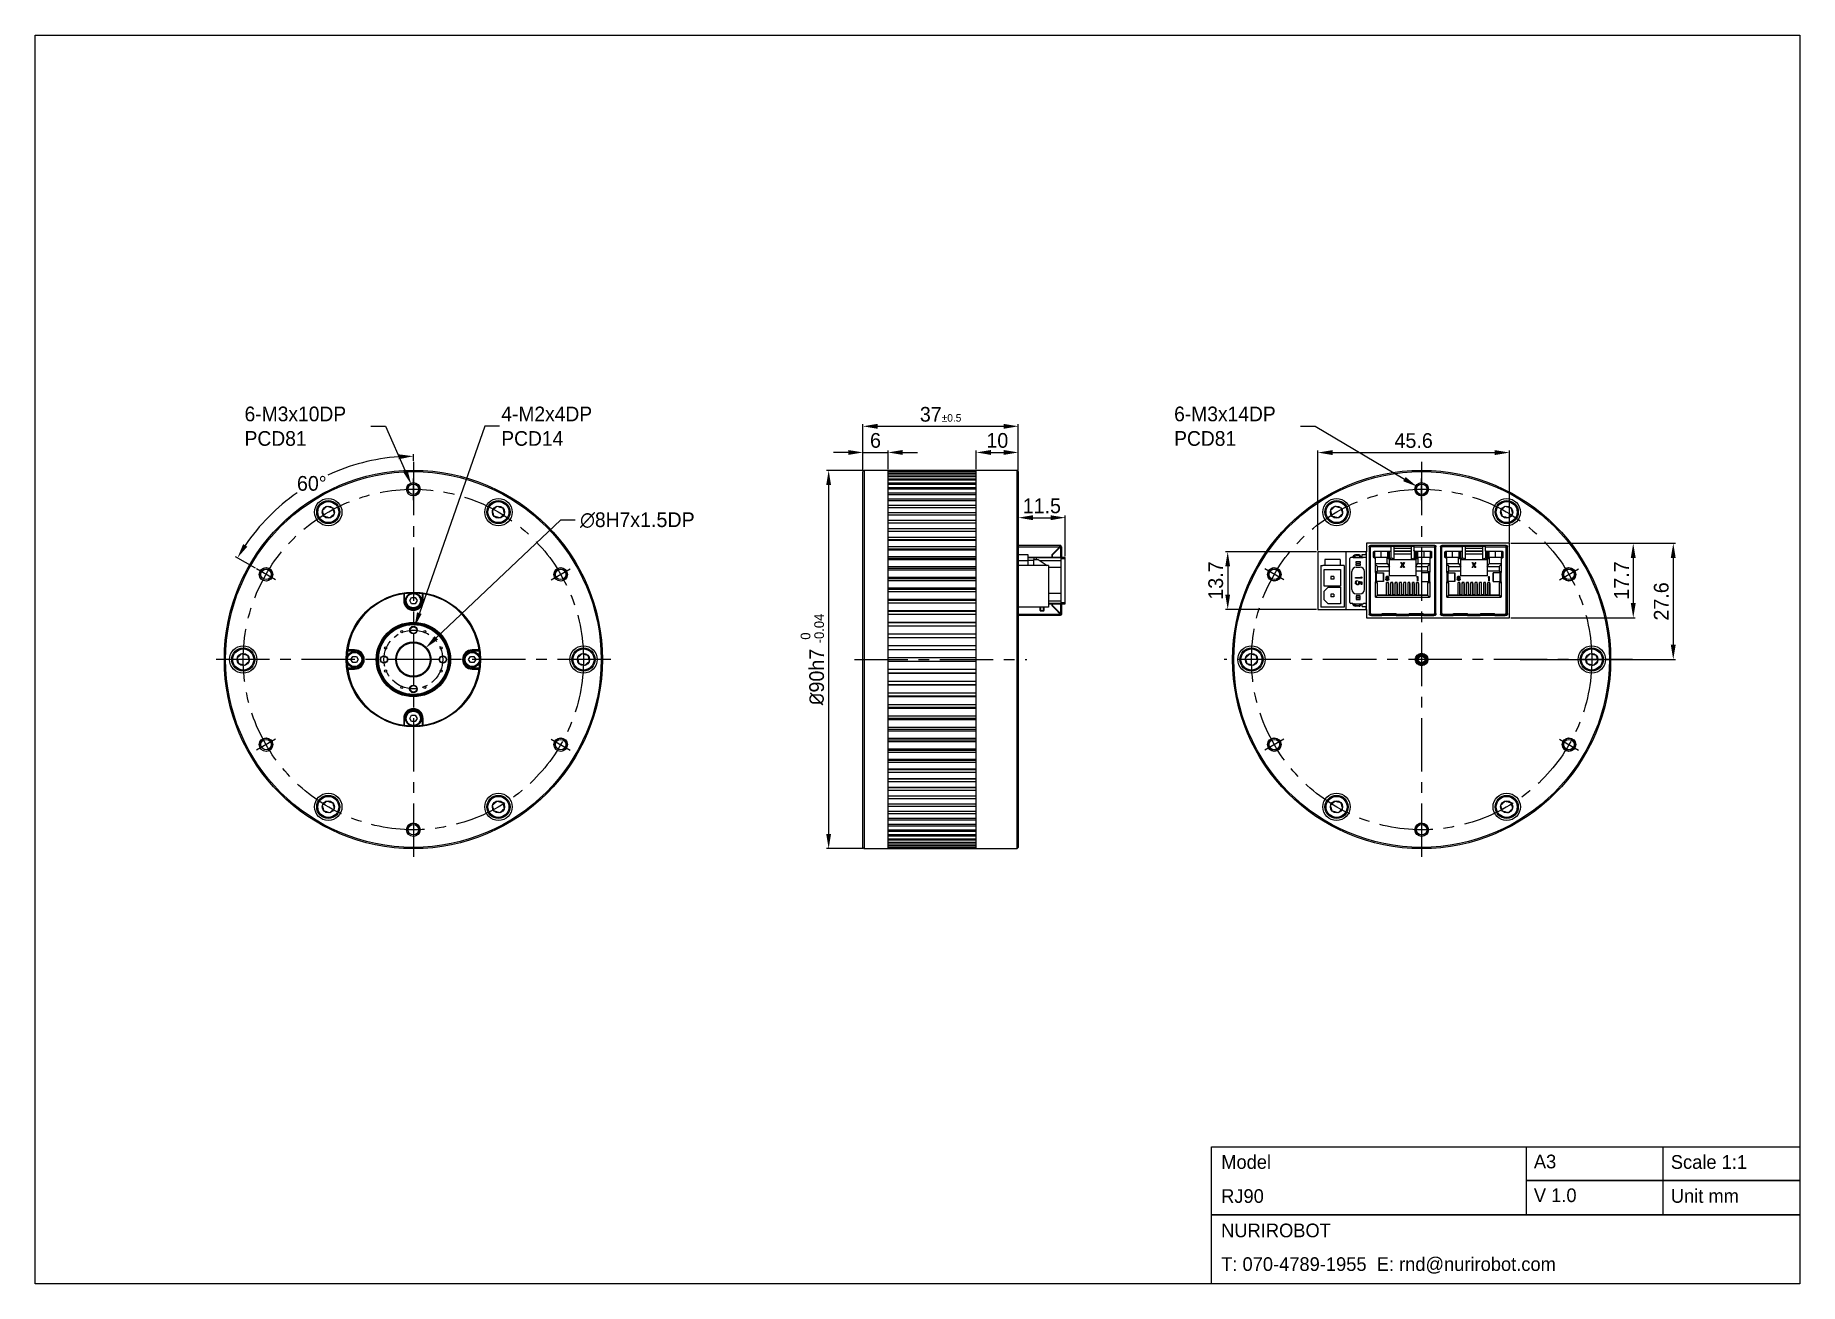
# Model space of a CAD drawing. Header units: millimetres. Extents: x 0 to 420, y 0 to 297.
import ezdxf

# ---------------------------------------------------------------- set-up
doc = ezdxf.new("R2010")
doc.units = ezdxf.units.MM
doc.header["$PDSIZE"] = -1
doc.linetypes.add('CENTERX2', pattern=[20.32, 12.7, -2.54, 2.54, -2.54])
doc.layers.add('중심선', color=1, linetype='CENTERX2')
doc.layers.add('치수선', color=3, linetype='Continuous')
doc.styles.add('누리로봇 문자스타일_20230829', font='GOTHIC.TTF')
doc.dimstyles.new('A3기본 치수스타일', dxfattribs={"dimtxt": 3.5, "dimasz": 3.5, "dimexe": 0.5, "dimexo": 0.3, "dimgap": 1, "dimtad": 1, "dimtoh": 1, "dimdec": 1, "dimzin": 12, "dimdsep": 46, "dimtxsty": '누리로봇 문자스타일_20230829', "dimcen": 0.09, "dimclrd": 3, "dimclre": 3, "dimclrt": 3, "dimadec": 0, "dimazin": 3, "dimtm": 1e-09, "dimtfac": 1, "dimtdec": 1, "dimtofl": 0, "dimtmove": 0, "dimatfit": 3, "dimfxl": 1, "dimfrac": 2, "dimarcsym": 0})
doc.dimstyles.new('A3지시선 치수스타일', dxfattribs={"dimtxt": 3.5, "dimasz": 3.5, "dimexe": 0.5, "dimexo": 0.3, "dimgap": 0.396875, "dimtad": 0, "dimtih": 1, "dimtoh": 1, "dimdec": 1, "dimzin": 12, "dimdsep": 46, "dimtxsty": '누리로봇 문자스타일_20230829', "dimcen": 0.09, "dimclrd": 3, "dimclre": 3, "dimclrt": 3, "dimadec": 0, "dimazin": 3, "dimtm": 1e-09, "dimtfac": 1, "dimtdec": 1, "dimtofl": 0, "dimtmove": 0, "dimatfit": 3, "dimfxl": 1, "dimfrac": 2, "dimarcsym": 0})

msp = doc.modelspace()

# ---------------------------------------------------------------- texts
at = {"lineweight": -3, "attachment_point": 1, "style": '누리로봇 문자스타일_20230829'}
for s, insert, char_height, width in [('Model', (282.3, 30.58), 3.255, 10.7408), ('A3', (356.72, 30.7), 3.255, 12.1036), ('{\\fCentury Gothic|b0|i0|c0|p34;Scale 1:1}', (389.32, 30.58), 3.2548, 53.4053), ('RJ90', (282.28, 22.48), 3.255, 39.9112), ('V 1.0', (356.72, 22.67), 3.255, 12.1036), ('Unit mm', (389.32, 22.5), 3.255, 53.4053), ('NURIROBOT', (282.28, 14.3), 3.255, 40.3813), ('T: 070-4789-1955  E: rnd@nurirobot.com', (282.29, 6.29), 3.2548, 85.2271), ('T: 070-4789-1955  E: rnd@nurirobot.com', (282.29, 6.29), 3.2548, 85.2271)]:
    msp.add_mtext(s, dxfattribs=dict(at, insert=insert, char_height=char_height, width=width))

# ---------------------------------------------------------------- blocks, each defined once
blk = doc.blocks.new('*D39')
at = {"layer": 'Defpoints', "color": 0}
for p in [(234, 203.98), (197, 193.2), (234, 193.2)]:
    blk.add_point(p, dxfattribs=at)
at = {"layer": '치수선', "color": 3, "lineweight": -2}
for p, q in [((197, 193.5), (197, 204.48)), ((200.5, 203.98), (230.5, 203.98)), ((234, 193.5), (234, 204.48))]:
    blk.add_line(p, q, dxfattribs=at)
at = {"layer": '치수선', "color": 3}
for points in [[(200.5, 204.56), (200.5, 203.39), (197, 203.98)], [(230.5, 204.56), (230.5, 203.39), (234, 203.98)]]:
    blk.add_solid(points, dxfattribs=at)
at = {"layer": '치수선', "color": 3, "insert": (215.5, 206.81), "char_height": 3.5, "attachment_point": 5, "style": '누리로봇 문자스타일_20230829'}
blk.add_mtext('37{\\H0.51429x;%%P0.5}', dxfattribs=at)
blk = doc.blocks.new('*D40')
at = {"layer": 'Defpoints', "color": 0}
for p in [(203, 197.76), (197, 193.2), (203, 193.5)]:
    blk.add_point(p, dxfattribs=at)
at = {"layer": '치수선', "color": 3, "lineweight": -2}
for p, q in [((193.5, 197.76), (190, 197.76)), ((197, 193.5), (197, 198.26)), ((197, 197.76), (203, 197.76)), ((203, 193.8), (203, 198.26)), ((206.5, 197.76), (210, 197.76))]:
    blk.add_line(p, q, dxfattribs=at)
at = {"layer": '치수선', "color": 3}
for points in [[(193.5, 198.34), (193.5, 197.17), (197, 197.76)], [(206.5, 198.34), (206.5, 197.17), (203, 197.76)]]:
    blk.add_solid(points, dxfattribs=at)
at = {"layer": '치수선', "color": 3, "insert": (200, 200.6), "char_height": 3.5, "attachment_point": 5, "style": '누리로봇 문자스타일_20230829'}
blk.add_mtext('6', dxfattribs=at)
blk = doc.blocks.new('*D41')
at = {"layer": 'Defpoints', "color": 0}
for p in [(234, 197.76), (224, 193.5), (234, 193.2)]:
    blk.add_point(p, dxfattribs=at)
at = {"layer": '치수선', "color": 3, "lineweight": -2}
for p, q in [((224, 193.8), (224, 198.26)), ((227.5, 197.76), (230.5, 197.76)), ((234, 193.5), (234, 198.26))]:
    blk.add_line(p, q, dxfattribs=at)
at = {"layer": '치수선', "color": 3}
for points in [[(227.5, 198.34), (227.5, 197.17), (224, 197.76)], [(230.5, 198.34), (230.5, 197.17), (234, 197.76)]]:
    blk.add_solid(points, dxfattribs=at)
at = {"layer": '치수선', "color": 3, "insert": (229, 200.6), "char_height": 3.5, "attachment_point": 5, "style": '누리로봇 문자스타일_20230829'}
blk.add_mtext('10', dxfattribs=at)
blk = doc.blocks.new('*D42')
at = {"layer": 'Defpoints', "color": 0}
for p in [(89.5, 190.14), (90.5, 187.86)]:
    blk.add_point(p, dxfattribs=at)
at = {"layer": '치수선', "color": 3, "lineweight": -2}
for p, q in [((79.89, 203.98), (83.39, 203.98)), ((83.39, 203.98), (88.08, 193.35)), ((89.91, 189), (90.09, 189)), ((90, 188.91), (90, 189.09))]:
    blk.add_line(p, q, dxfattribs=at)
at = {"layer": '치수선', "color": 3}
blk.add_solid([(88.61, 193.58), (87.55, 193.11), (89.5, 190.14)], dxfattribs=at)
at = {"layer": '치수선', "color": 3, "insert": (49.82, 203.98), "char_height": 3.5, "attachment_point": 4, "style": '누리로봇 문자스타일_20230829'}
blk.add_mtext('{\\fPMingLiU|b0|i0|c129|p0;6-M3x10DP\\PPCD81}', dxfattribs=at)
blk = doc.blocks.new('*D43')
at = {"layer": 'Defpoints', "color": 0}
for p in [(90.26, 156.24), (89.74, 154.76)]:
    blk.add_point(p, dxfattribs=at)
at = {"layer": '치수선', "color": 3, "lineweight": -2}
for p, q in [((107.02, 203.98), (91.42, 159.54)), ((110.52, 203.98), (107.02, 203.98)), ((89.91, 155.5), (90.09, 155.5)), ((90, 155.41), (90, 155.59))]:
    blk.add_line(p, q, dxfattribs=at)
at = {"layer": '치수선', "color": 3}
blk.add_solid([(90.87, 159.73), (91.97, 159.35), (90.26, 156.24)], dxfattribs=at)
at = {"layer": '치수선', "color": 3, "insert": (110.92, 203.98), "char_height": 3.5, "attachment_point": 4, "style": '누리로봇 문자스타일_20230829'}
blk.add_mtext('{\\fPMingLiU|b0|i0|c129|p0;4-M2x4DP\\PPCD14}', dxfattribs=at)
blk = doc.blocks.new('*D45')
at = {"layer": 'Defpoints', "color": 0}
for p in [(234, 181.86), (245.18, 182.24), (245.18, 172.78)]:
    blk.add_point(p, dxfattribs=at)
at = {"layer": '치수선', "color": 3, "lineweight": -2}
for p, q in [((234, 182.16), (234, 182.74)), ((237.5, 182.24), (241.68, 182.24)), ((245.18, 173.08), (245.18, 182.74))]:
    blk.add_line(p, q, dxfattribs=at)
at = {"layer": '치수선', "color": 3}
for points in [[(237.5, 182.82), (237.5, 181.65), (234, 182.24)], [(241.68, 182.82), (241.68, 181.65), (245.18, 182.24)]]:
    blk.add_solid(points, dxfattribs=at)
at = {"layer": '치수선', "color": 3, "insert": (239.59, 185.03), "char_height": 3.5, "attachment_point": 5, "style": '누리로봇 문자스타일_20230829'}
blk.add_mtext('11.5', dxfattribs=at)
blk = doc.blocks.new('*D46')
at = {"layer": 'Defpoints', "color": 0}
for p in [(350.91, 197.73), (305.29, 174.13), (350.91, 176.14)]:
    blk.add_point(p, dxfattribs=at)
at = {"layer": '치수선', "color": 3, "lineweight": -2}
for p, q in [((305.29, 174.43), (305.29, 198.23)), ((308.79, 197.73), (347.41, 197.73)), ((350.91, 176.44), (350.91, 198.23))]:
    blk.add_line(p, q, dxfattribs=at)
at = {"layer": '치수선', "color": 3}
for points in [[(308.79, 198.31), (308.79, 197.14), (305.29, 197.73)], [(347.41, 198.31), (347.41, 197.14), (350.91, 197.73)]]:
    blk.add_solid(points, dxfattribs=at)
at = {"layer": '치수선', "color": 3, "insert": (328.1, 200.57), "char_height": 3.5, "attachment_point": 5, "style": '누리로봇 문자스타일_20230829'}
blk.add_mtext('45.6', dxfattribs=at)
blk = doc.blocks.new('*D47')
at = {"layer": 'Defpoints', "color": 0}
for p in [(350.91, 176.14), (353.17, 148.5), (389.9, 148.5)]:
    blk.add_point(p, dxfattribs=at)
at = {"layer": '치수선', "color": 3, "lineweight": -2}
for p, q in [((351.21, 176.14), (390.4, 176.14)), ((389.9, 172.64), (389.9, 152)), ((353.47, 148.5), (390.4, 148.5))]:
    blk.add_line(p, q, dxfattribs=at)
at = {"layer": '치수선', "color": 3}
for points in [[(389.31, 172.64), (390.48, 172.64), (389.9, 176.14)], [(389.31, 152), (390.48, 152), (389.9, 148.5)]]:
    blk.add_solid(points, dxfattribs=at)
at = {"layer": '치수선', "color": 3, "insert": (387.06, 162.32), "char_height": 3.5, "attachment_point": 5, "rotation": 90, "style": '누리로봇 문자스타일_20230829'}
blk.add_mtext('27.6', dxfattribs=at)
blk = doc.blocks.new('*D48')
at = {"layer": 'Defpoints', "color": 0}
for p in [(305.29, 174.13), (283.84, 160.43), (305.29, 160.43)]:
    blk.add_point(p, dxfattribs=at)
at = {"layer": '치수선', "color": 3, "lineweight": -2}
for p, q in [((304.99, 174.13), (283.34, 174.13)), ((283.84, 170.63), (283.84, 163.93)), ((304.99, 160.43), (283.34, 160.43))]:
    blk.add_line(p, q, dxfattribs=at)
at = {"layer": '치수선', "color": 3}
for points in [[(283.26, 170.63), (284.42, 170.63), (283.84, 174.13)], [(283.26, 163.93), (284.42, 163.93), (283.84, 160.43)]]:
    blk.add_solid(points, dxfattribs=at)
at = {"layer": '치수선', "color": 3, "insert": (281, 167.28), "char_height": 3.5, "attachment_point": 5, "rotation": 90, "style": '누리로봇 문자스타일_20230829'}
blk.add_mtext('13.7', dxfattribs=at)
blk = doc.blocks.new('*D49')
at = {"layer": 'Defpoints', "color": 0}
for p in [(350.91, 176.14), (350.91, 158.42), (380.37, 158.42)]:
    blk.add_point(p, dxfattribs=at)
at = {"layer": '치수선', "color": 3, "lineweight": -2}
for p, q in [((351.21, 176.14), (380.87, 176.14)), ((380.37, 172.64), (380.37, 161.92)), ((351.21, 158.42), (380.87, 158.42))]:
    blk.add_line(p, q, dxfattribs=at)
at = {"layer": '치수선', "color": 3}
for points in [[(379.79, 172.64), (380.96, 172.64), (380.37, 176.14)], [(379.79, 161.92), (380.96, 161.92), (380.37, 158.42)]]:
    blk.add_solid(points, dxfattribs=at)
at = {"layer": '치수선', "color": 3, "insert": (377.58, 167.28), "char_height": 3.5, "attachment_point": 5, "rotation": 90, "style": '누리로봇 문자스타일_20230829'}
blk.add_mtext('17.7', dxfattribs=at)
blk = doc.blocks.new('*U50')
at = {"layer": '중심선'}
blk.add_line((-2.25, -1.3), (2.25, 1.3), dxfattribs=at)
blk = doc.blocks.new('*U51')
at = {"color": 0, "linetype": 'ByBlock', "lineweight": -2}
for p, rotation in [((113.02, 198.96), 59.99999999999999), ((77.94, 178.71), 120), ((77.94, 138.21), 180), ((148.09, 138.21), 300), ((113.02, 117.96), 239.9999999999999)]:
    blk.add_blockref('*U50', p, dxfattribs=dict(at, rotation=rotation))
blk.add_blockref('*U50', (148.09, 178.71), dxfattribs=at)
blk = doc.blocks.new('*U52')
at = {"layer": '중심선'}
blk.add_line((-2.25, -1.3), (2.25, 1.3), dxfattribs=at)
blk = doc.blocks.new('*U54')
at = {"color": 0, "linetype": 'ByBlock', "lineweight": -2}
for p, rotation in [((113.02, 198.96), 59.99999999999999), ((77.94, 178.71), 120), ((77.94, 138.21), 180), ((148.09, 138.21), 300), ((113.02, 117.96), 239.9999999999999)]:
    blk.add_blockref('*U52', p, dxfattribs=dict(at, rotation=rotation))
blk.add_blockref('*U52', (148.09, 178.71), dxfattribs=at)
blk = doc.blocks.new('*D55')
at = {"layer": 'Defpoints', "color": 0}
for p in [(92.91, 151.25), (87.09, 145.75)]:
    blk.add_point(p, dxfattribs=at)
at = {"layer": '치수선', "color": 3, "lineweight": -2}
for p, q in [((125.01, 181.64), (95.45, 153.66)), ((128.51, 181.64), (125.01, 181.64)), ((89.91, 148.5), (90.09, 148.5)), ((90, 148.41), (90, 148.59))]:
    blk.add_line(p, q, dxfattribs=at)
at = {"layer": '치수선', "color": 3}
blk.add_solid([(95.05, 154.08), (95.85, 153.23), (92.91, 151.25)], dxfattribs=at)
at = {"layer": '치수선', "color": 3, "insert": (143.32, 181.64), "char_height": 3.5, "attachment_point": 5, "style": '누리로봇 문자스타일_20230829'}
blk.add_mtext('{\\fPMingLiU|b0|i0|c129|p0;∅8H7}x1.5DP', dxfattribs=at)
blk = doc.blocks.new('*D56')
at = {"layer": 'Defpoints', "color": 0}
for p in [(197.3, 193.5), (188.85, 103.5), (197.3, 103.5)]:
    blk.add_point(p, dxfattribs=at)
at = {"layer": '치수선', "color": 3, "lineweight": -2}
for p, q in [((197, 193.5), (188.35, 193.5)), ((188.85, 190), (188.85, 107)), ((197, 103.5), (188.35, 103.5))]:
    blk.add_line(p, q, dxfattribs=at)
at = {"layer": '치수선', "color": 3}
for points in [[(188.27, 190), (189.43, 190), (188.85, 193.5)], [(188.27, 107), (189.43, 107), (188.85, 103.5)]]:
    blk.add_solid(points, dxfattribs=at)
at = {"layer": '치수선', "color": 3, "insert": (184.99, 148.5), "char_height": 3.5, "attachment_point": 5, "rotation": 90, "style": '누리로봇 문자스타일_20230829'}
blk.add_mtext('{\\fISOCPEUR|b0|i0|c0|p34;%%C}90h7 {\\H0.66x;\\S 0^ -0.04;}', dxfattribs=at)
blk = doc.blocks.new('*D57')
at = {"layer": 'Defpoints', "color": 0}
for p in [(73.46, 193.95), (90, 195.5), (52.67, 170.05), (57.18, 167.45), (90, 101.5)]:
    blk.add_point(p, dxfattribs=at)
at = {"layer": '치수선', "color": 3}
for p, q in [((90, 195.8), (90, 197.36)), ((52.41, 170.2), (47.68, 172.93))]:
    blk.add_line(p, q, dxfattribs=at)
for start, end in [(94.1473, 114.8837), (124.9337, 145.8527)]:
    blk.add_arc((90, 148.5), 48.36, start, end, dxfattribs=at)
for points in [[(86.48, 197.32), (86.52, 196.15), (90, 196.86)], [(50.47, 175.34), (49.48, 175.96), (48.12, 172.68)]]:
    blk.add_solid(points, dxfattribs=at)
at = {"layer": '치수선', "color": 3, "insert": (65.82, 190.38), "char_height": 3.5, "attachment_point": 5, "style": '누리로봇 문자스타일_20230829'}
blk.add_mtext('60°', dxfattribs=at)
blk = doc.blocks.new('*D58')
at = {"layer": 'Defpoints', "color": 0}
for p in [(328.92, 189.64), (331.08, 188.36)]:
    blk.add_point(p, dxfattribs=at)
at = {"layer": '치수선', "color": 3, "lineweight": -2}
for p, q in [((301.16, 203.98), (304.66, 203.98)), ((304.66, 203.98), (325.91, 191.42)), ((329.91, 189), (330.09, 189)), ((330, 188.91), (330, 189.09))]:
    blk.add_line(p, q, dxfattribs=at)
at = {"layer": '치수선', "color": 3}
blk.add_solid([(326.21, 191.92), (325.61, 190.91), (328.92, 189.64)], dxfattribs=at)
at = {"layer": '치수선', "color": 3, "insert": (271.09, 203.98), "char_height": 3.5, "attachment_point": 4, "style": '누리로봇 문자스타일_20230829'}
blk.add_mtext('{\\fPMingLiU|b0|i0|c129|p0;6-M3x14DP\\PPCD81}', dxfattribs=at)

# ---------------------------------------------------------------- dimensions: what is measured, and where the dimension line sits
at = {"layer": '치수선'}
for p1, p2, text, picture, middle in [((90.5, 187.86), (89.5, 190.14), '{\\fPMingLiU|b0|i0|c129|p0;6-M3x10DP\\PPCD81}', '*D42', (64.66, 203.98)), ((89.74, 154.76), (90.26, 156.24), '{\\fPMingLiU|b0|i0|c129|p0;4-M2x4DP\\PPCD14}', '*D43', (124.42, 203.98)), ((331.08, 188.36), (328.92, 189.64), '{\\fPMingLiU|b0|i0|c129|p0;6-M3x14DP\\PPCD81}', '*D58', (285.93, 203.98)), ((87.09, 145.75), (92.91, 151.25), '{\\fPMingLiU|b0|i0|c129|p0;<>H7}x1.5DP', '*D55', (143.32, 181.64))]:
    dim = msp.add_diameter_dim_2p(p1=p1, p2=p2, text=text, dimstyle='A3지시선 치수스타일', dxfattribs=at)
    dim.commit()
    dim.dimension.update_dxf_attribs({"geometry": picture, "text_midpoint": middle, "dimtype": 163})
dim = msp.add_linear_dim(base=(234, 203.98), p1=(197, 193.2), p2=(234, 193.2), text='<>{\\H0.51429x;%%P0.5}', dimstyle='A3기본 치수스타일', dxfattribs=at)
dim.commit()
dim.dimension.update_dxf_attribs({"geometry": '*D39', "text_midpoint": (215.5, 203.98), "dimtype": 160})
dim = msp.add_linear_dim(base=(203, 197.76), p1=(197, 193.2), p2=(203, 193.5), dimstyle='A3기본 치수스타일', override={"dimtofl": 1}, dxfattribs=at)
dim.commit()
dim.dimension.update_dxf_attribs({"geometry": '*D40', "text_midpoint": (200, 200.6)})
for base, p1, p2, picture, middle in [((234, 197.76), (224, 193.5), (234, 193.2), '*D41', (229, 197.76)), ((350.91, 197.73), (305.29, 174.13), (350.91, 176.14), '*D46', (328.1, 197.73))]:
    dim = msp.add_linear_dim(base=base, p1=p1, p2=p2, dimstyle='A3기본 치수스타일', dxfattribs=at)
    dim.commit()
    dim.dimension.update_dxf_attribs({"geometry": picture, "text_midpoint": middle, "dimtype": 160})
dim = msp.add_angular_dim_2l(base=(73.46, 193.95), line1=((90, 195.5), (90, 101.5)), line2=((57.18, 167.45), (52.67, 170.05)), dimstyle='A3지시선 치수스타일', override={"dimdec": 0, "dimadec": 0, "dimazin": 3}, dxfattribs=at)
dim.commit()
dim.dimension.update_dxf_attribs({"geometry": '*D57', "text_midpoint": (65.82, 190.38)})
dim = msp.add_linear_dim(base=(188.85, 103.5), p1=(197.3, 193.5), p2=(197.3, 103.5), angle=90, text='{\\fISOCPEUR|b0|i0|c0|p34;%%C}<>h7 {\\H0.66x;\\S 0^ -0.04;}', dimstyle='A3기본 치수스타일', override={"dimtofl": 1}, dxfattribs=at)
dim.commit()
dim.dimension.update_dxf_attribs({"geometry": '*D56', "text_midpoint": (188.85, 148.5), "dimtype": 160})
dim = msp.add_linear_dim(base=(245.18, 182.24), p1=(234, 181.86), p2=(245.18, 172.78), text='11.5', dimstyle='A3기본 치수스타일', dxfattribs=at)
dim.commit()
dim.dimension.update_dxf_attribs({"geometry": '*D45', "text_midpoint": (239.59, 185.03)})
dim = msp.add_linear_dim(base=(283.84, 160.43), p1=(305.29, 174.13), p2=(305.29, 160.43), angle=90, dimstyle='A3기본 치수스타일', dxfattribs=at)
dim.commit()
dim.dimension.update_dxf_attribs({"geometry": '*D48', "text_midpoint": (283.84, 167.28), "dimtype": 160})
for base, p2, picture, middle in [((389.9, 148.5), (353.17, 148.5), '*D47', (387.06, 162.32)), ((380.37, 158.42), (350.91, 158.42), '*D49', (377.58, 167.28))]:
    dim = msp.add_linear_dim(base=base, p1=(350.91, 176.14), p2=p2, angle=90, dimstyle='A3기본 치수스타일', dxfattribs=at)
    dim.commit()
    dim.dimension.update_dxf_attribs({"geometry": picture, "text_midpoint": middle})

# ---------------------------------------------------------------- linework, layer by layer
at = {"color": 7, "linetype": 'Continuous', "lineweight": 25}
for p, q in [((197.3, 193.5), (197, 193.2)), ((197, 103.8), (197, 193.2)), ((203, 193.5), (197.3, 193.5)), ((197.3, 193.5), (197.3, 103.5)), ((224, 193.5), (203, 193.5)), ((203, 103.5), (203, 193.5)), ((203, 193.44), (224, 193.44)), ((224, 193.38), (203, 193.38)), ((203, 193.21), (224, 193.21)), ((233.7, 193.5), (224, 193.5)), ((224, 103.5), (224, 193.5)), ((234, 193.2), (233.7, 193.5)), ((233.7, 103.5), (233.7, 193.5)), ((234, 193.2), (234, 103.8)), ((224, 193.08), (203, 193.08)), ((203, 192.79), (224, 192.79)), ((224, 192.61), (203, 192.61)), ((203, 192.21), (224, 192.21)), ((224, 191.96), (203, 191.96)), ((203, 191.45), (224, 191.45)), ((224, 191.14), (203, 191.14)), ((203, 190.52), (224, 190.52)), ((224, 190.15), (203, 190.15)), ((203, 189.43), (224, 189.43)), ((224, 189), (203, 189)), ((203, 188.17), (224, 188.17)), ((224, 187.69), (203, 187.69)), ((203, 186.76), (224, 186.76)), ((224, 186.22), (203, 186.22)), ((203, 185.2), (224, 185.2)), ((224, 184.61), (203, 184.61)), ((203, 183.49), (224, 183.49)), ((224, 182.85), (203, 182.85)), ((203, 181.64), (224, 181.64)), ((224, 180.96), (203, 180.96)), ((203, 179.67), (224, 179.67)), ((224, 178.98), (203, 178.98)), ((224, 178.94), (203, 178.94)), ((203, 177.57), (224, 177.57)), ((224, 176.93), (203, 176.93)), ((224, 176.8), (203, 176.8)), ((203, 175.35), (224, 175.35)), ((224, 174.77), (203, 174.77)), ((224, 174.54), (203, 174.54)), ((203, 173.03), (224, 173.03)), ((224, 172.5), (203, 172.5)), ((243.95, 175.64), (234, 175.64)), ((236.38, 173.38), (234, 173.38)), ((236.38, 170.83), (236.38, 173.38)), ((236.38, 172.78), (245.18, 172.78)), ((245.18, 172.73), (236.38, 172.73)), ((237.68, 172.73), (237.68, 172.38)), ((237.7, 170.93), (237.7, 172.33)), ((237.7, 172.33), (238.7, 172.33)), ((238.22, 172.73), (238.22, 172.33)), ((238.7, 172.33), (240.87, 170.83)), ((243.9, 175.34), (242, 173.44)), ((242, 173.44), (242, 172.78)), ((242.1, 173.4), (244, 175.3)), ((242.1, 172.78), (242.1, 173.4)), ((243.8, 175.24), (243.94, 175.24)), ((243.85, 175.29), (243.85, 175.15)), ((243.9, 175.44), (243.95, 175.44)), ((244.05, 175.34), (244.25, 175.34)), ((244.18, 161.83), (244.18, 172.73)), ((244.18, 172.53), (245.18, 172.53)), ((244.25, 175.34), (244.25, 172.78)), ((245.18, 161.78), (245.18, 172.78)), ((316.89, 174.13), (305.29, 174.13)), ((305.29, 174.13), (305.29, 160.43)), ((306.99, 172.33), (306.99, 170.83)), ((307.68, 172.33), (306.99, 172.33)), ((310.59, 172.33), (307.93, 172.33)), ((310.59, 172.33), (310.59, 170.83)), ((311.94, 174.13), (311.94, 160.43)), ((312.94, 162.03), (312.94, 172.53)), ((313.64, 172.73), (313.14, 172.73)), ((313.69, 172.78), (313.64, 172.73)), ((313.69, 172.78), (316.09, 172.78)), ((315.12, 173.38), (314.28, 173.38)), ((314.28, 173.08), (314.29, 173.08)), ((315.34, 173.18), (314.29, 173.18)), ((314.29, 173.18), (314.29, 173.08)), ((315.29, 172.78), (315.29, 173.18)), ((315.34, 172.78), (315.34, 173.18)), ((315.84, 173.47), (316.84, 173.47)), ((315.84, 172.78), (315.84, 173.47)), ((316.14, 172.73), (316.09, 172.78)), ((316.64, 172.73), (316.14, 172.73)), ((316.84, 160.43), (316.84, 174.13)), ((350.91, 176.14), (316.89, 176.14)), ((316.89, 176.14), (316.89, 174.13)), ((317.52, 175.34), (317.52, 175.3)), ((317.52, 175.34), (317.72, 175.34)), ((317.52, 175.3), (317.52, 159.46)), ((317.77, 175.34), (317.77, 159.41)), ((322.77, 175.34), (317.77, 175.34)), ((322.77, 175.64), (317.82, 175.64)), ((318.57, 172.84), (318.57, 174.04)), ((322.3, 172.77), (318.59, 172.77)), ((318.7, 174.23), (318.7, 172.77)), ((318.75, 174.24), (318.75, 172.77)), ((318.75, 174), (318.75, 173.5)), ((318.75, 174), (318.82, 174)), ((318.75, 173.5), (318.82, 173.5)), ((318.75, 172.77), (318.82, 172.85)), ((318.77, 174.24), (322.57, 174.24)), ((318.82, 172.64), (318.77, 172.64)), ((318.82, 174.24), (318.82, 172.77)), ((319.02, 169.29), (319.02, 172.44)), ((321.82, 172.63), (322.74, 172.63)), ((321.82, 171.34), (321.82, 172.63)), ((321.92, 172.77), (321.92, 174.24)), ((321.92, 174), (321.99, 174)), ((321.92, 173.5), (321.99, 173.5)), ((321.92, 173.1), (321.97, 173.1)), ((322, 172.97), (321.92, 172.97)), ((321.97, 173.1), (321.97, 173.5)), ((321.99, 174), (322, 174.02)), ((321.99, 174), (321.99, 173.5)), ((322, 174.24), (322, 172.97)), ((322.05, 172.77), (322.05, 174.24)), ((322.3, 174.24), (322.3, 172.77)), ((322.32, 172.33), (323.44, 172.33)), ((322.32, 168.44), (322.32, 172.33)), ((328.62, 172.21), (322.32, 172.21)), ((322.45, 172.33), (322.45, 172.21)), ((322.74, 172.63), (322.74, 174.34)), ((322.77, 174.44), (322.77, 175.34)), ((328.13, 175.39), (322.82, 175.39)), ((322.87, 175.64), (322.87, 175.44)), ((328.07, 175.64), (322.87, 175.64)), ((322.87, 175.44), (328.07, 175.44)), ((323.44, 172.33), (323.44, 175.39)), ((327.5, 174.89), (323.44, 174.89)), ((323.44, 174.34), (327.5, 174.34)), ((323.44, 174.24), (327.5, 174.24)), ((327.5, 173.58), (323.44, 173.58)), ((327.5, 175.39), (327.5, 172.33)), ((327.5, 172.33), (328.62, 172.33)), ((328.07, 175.44), (328.07, 175.64)), ((333.12, 175.64), (328.17, 175.64)), ((328.17, 175.34), (328.17, 174.44)), ((328.17, 175.34), (333.17, 175.34)), ((328.2, 174.34), (328.2, 172.63)), ((328.2, 172.63), (329.12, 172.63)), ((328.37, 174.24), (332.17, 174.24)), ((328.5, 172.21), (328.5, 172.33)), ((328.62, 172.33), (328.62, 168.44)), ((328.65, 172.77), (328.65, 174.24)), ((332.36, 172.77), (328.65, 172.77)), ((328.9, 172.77), (328.9, 174.24)), ((328.95, 174.24), (328.95, 172.97)), ((328.95, 174.02), (328.96, 174)), ((328.95, 174), (328.95, 173.5)), ((328.95, 174), (329.02, 174)), ((328.95, 173.5), (329.02, 173.5)), ((328.95, 172.97), (329.02, 172.97)), ((328.97, 173.1), (328.97, 173.5)), ((329.02, 173.1), (328.97, 173.1)), ((329.02, 174.24), (329.02, 172.77)), ((329.12, 172.63), (329.12, 171.34)), ((331.92, 172.44), (331.92, 169.29)), ((332.12, 172.77), (332.12, 174.24)), ((332.12, 174), (332.19, 174)), ((332.12, 173.5), (332.19, 173.5)), ((332.2, 172.77), (332.12, 172.85)), ((332.17, 172.64), (332.12, 172.64)), ((332.19, 174), (332.19, 173.5)), ((332.2, 174.24), (332.2, 172.77)), ((332.25, 174.23), (332.25, 172.77)), ((332.37, 174.04), (332.37, 172.84)), ((333.17, 159.41), (333.17, 175.34)), ((333.22, 175.34), (333.42, 175.34)), ((333.42, 159.46), (333.42, 175.3)), ((334.51, 175.34), (334.71, 175.34)), ((334.51, 175.34), (334.51, 175.3)), ((334.51, 175.3), (334.51, 159.46)), ((334.76, 175.34), (334.76, 159.41)), ((339.76, 175.34), (334.76, 175.34)), ((339.76, 175.64), (334.81, 175.64)), ((335.56, 172.84), (335.56, 174.04)), ((339.29, 172.77), (335.58, 172.77)), ((335.69, 174.23), (335.69, 172.77)), ((335.74, 174.24), (335.74, 172.77)), ((335.74, 174), (335.74, 173.5)), ((335.74, 174), (335.81, 174)), ((335.74, 173.5), (335.81, 173.5)), ((335.74, 172.77), (335.81, 172.85)), ((335.76, 174.24), (339.56, 174.24)), ((335.81, 172.64), (335.76, 172.64)), ((335.81, 174.24), (335.81, 172.77)), ((336.01, 169.29), (336.01, 172.44)), ((338.81, 172.63), (339.73, 172.63)), ((338.81, 171.34), (338.81, 172.63)), ((338.91, 172.77), (338.91, 174.24)), ((338.91, 174), (338.98, 174)), ((338.91, 173.5), (338.98, 173.5)), ((338.91, 173.1), (338.96, 173.1)), ((338.99, 172.97), (338.91, 172.97)), ((338.96, 173.1), (338.96, 173.5)), ((338.98, 174), (338.99, 174.02)), ((338.98, 174), (338.98, 173.5)), ((338.99, 174.24), (338.99, 172.97)), ((339.04, 172.77), (339.04, 174.24)), ((339.29, 174.24), (339.29, 172.77)), ((339.31, 172.33), (340.43, 172.33)), ((339.31, 168.44), (339.31, 172.33)), ((345.61, 172.21), (339.31, 172.21)), ((339.44, 172.33), (339.44, 172.21)), ((339.73, 172.63), (339.73, 174.34)), ((339.76, 174.44), (339.76, 175.34)), ((345.12, 175.39), (339.81, 175.39)), ((339.86, 175.64), (339.86, 175.44)), ((345.06, 175.64), (339.86, 175.64)), ((339.86, 175.44), (345.06, 175.44)), ((340.43, 172.33), (340.43, 175.39)), ((344.49, 174.89), (340.43, 174.89)), ((340.43, 174.34), (344.49, 174.34)), ((340.43, 174.24), (344.49, 174.24)), ((344.49, 173.58), (340.43, 173.58)), ((344.49, 175.39), (344.49, 172.33)), ((344.49, 172.33), (345.61, 172.33)), ((345.06, 175.44), (345.06, 175.64)), ((345.12, 175.39), (345.16, 175.3)), ((350.11, 175.64), (345.16, 175.64)), ((345.16, 175.34), (345.16, 174.44)), ((345.16, 175.34), (350.16, 175.34)), ((345.19, 174.34), (345.19, 172.63)), ((345.19, 172.63), (346.11, 172.63)), ((345.36, 174.24), (349.16, 174.24)), ((345.49, 172.21), (345.49, 172.33)), ((345.61, 172.33), (345.61, 168.44)), ((345.64, 172.77), (345.64, 174.24)), ((349.35, 172.77), (345.64, 172.77)), ((345.89, 172.77), (345.89, 174.24)), ((345.94, 174.24), (345.94, 172.97)), ((345.94, 174.02), (345.95, 174)), ((345.94, 174), (345.94, 173.5)), ((345.94, 174), (346.01, 174)), ((345.94, 173.5), (346.01, 173.5)), ((345.94, 172.97), (346.01, 172.97)), ((345.96, 173.1), (345.96, 173.5)), ((346.01, 173.1), (345.96, 173.1)), ((346.01, 174.24), (346.01, 172.77)), ((346.11, 172.63), (346.11, 171.34)), ((348.91, 172.44), (348.91, 169.29)), ((349.11, 172.77), (349.11, 174.24)), ((349.11, 174), (349.18, 174)), ((349.11, 173.5), (349.18, 173.5)), ((349.19, 172.77), (349.11, 172.85)), ((349.16, 172.64), (349.11, 172.64)), ((349.18, 174), (349.18, 173.5)), ((349.19, 174.24), (349.19, 172.77)), ((349.24, 174.23), (349.24, 172.77)), ((349.36, 174.04), (349.36, 172.84)), ((350.16, 159.41), (350.16, 175.34)), ((350.21, 175.34), (350.41, 175.34)), ((350.41, 159.46), (350.41, 175.3)), ((350.91, 158.42), (350.91, 176.14)), ((224, 172.19), (203, 172.19)), ((203, 170.62), (224, 170.62)), ((224, 170.14), (203, 170.14)), ((224, 169.74), (203, 169.74)), ((203, 168.11), (224, 168.11)), ((236.38, 171.98), (234, 171.98)), ((241.2, 170.83), (234, 170.83)), ((237.68, 172.08), (236.38, 172.08)), ((239.06, 172.08), (244.18, 172.08)), ((241.2, 170.83), (241.2, 160.93)), ((244.18, 170.38), (241.2, 170.38)), ((305.99, 170.83), (306.45, 170.83)), ((305.99, 170.83), (305.99, 160.93)), ((311.59, 170.83), (306.45, 170.83)), ((306.79, 169.93), (310.69, 169.93)), ((306.79, 165.93), (306.79, 169.93)), ((309.09, 168.28), (308.39, 168.28)), ((308.39, 168.28), (308.39, 167.58)), ((309.09, 168.28), (309.09, 167.58)), ((310.69, 169.93), (310.69, 165.93)), ((311.59, 170.83), (311.59, 160.93)), ((313.39, 165.13), (313.39, 169.43)), ((314.39, 170.43), (315.39, 170.43)), ((314.44, 171.78), (315.34, 171.78)), ((314.44, 171.38), (314.44, 171.78)), ((314.44, 171.38), (315.34, 171.38)), ((314.44, 170.88), (314.44, 171.28)), ((315.34, 171.28), (314.44, 171.28)), ((315.34, 170.88), (314.44, 170.88)), ((315.34, 171.78), (315.34, 171.38)), ((315.34, 171.28), (315.34, 170.88)), ((315.61, 167.97), (315.61, 168.2)), ((315.61, 168.2), (315.76, 168.12)), ((315.76, 168.12), (315.76, 167.84)), ((316.39, 165.13), (316.39, 169.43)), ((319.02, 171.34), (321.82, 171.34)), ((319.02, 169.44), (319.52, 169.44)), ((319.07, 167.01), (319.07, 169.17)), ((319.29, 167.09), (319.29, 169.09)), ((319.29, 169.09), (320.9, 169.09)), ((319.52, 170.64), (322.32, 170.64)), ((319.52, 169.44), (319.52, 170.64)), ((322.32, 169.54), (319.52, 169.54)), ((320.9, 169.09), (320.9, 167.09)), ((320.94, 167.09), (320.94, 169.09)), ((328.62, 168.44), (322.32, 168.44)), ((325.13, 170.35), (325.01, 170.35)), ((325.03, 171.55), (325.15, 171.55)), ((325.78, 171.55), (325.9, 171.55)), ((325.92, 170.35), (325.79, 170.35)), ((328.62, 170.64), (331.43, 170.64)), ((331.43, 169.54), (328.62, 169.54)), ((328.99, 168.11), (328.84, 168.11)), ((328.9, 168.21), (329.08, 168.21)), ((328.99, 167.21), (328.99, 168.11)), ((329.08, 168.21), (329.08, 167.21)), ((329.12, 171.34), (331.92, 171.34)), ((330.01, 169.09), (330.01, 167.09)), ((330.05, 167.09), (330.05, 169.09)), ((331.66, 169.09), (330.05, 169.09)), ((331.43, 170.64), (331.43, 169.44)), ((331.43, 169.44), (331.92, 169.44)), ((331.66, 169.09), (331.66, 167.09)), ((331.88, 169.17), (331.88, 167.01)), ((336.01, 171.34), (338.81, 171.34)), ((336.01, 169.44), (336.51, 169.44)), ((336.06, 167.01), (336.06, 169.17)), ((336.28, 167.09), (336.28, 169.09)), ((336.28, 169.09), (337.89, 169.09)), ((336.51, 169.44), (336.51, 170.64)), ((336.51, 170.64), (339.31, 170.64)), ((339.31, 169.54), (336.51, 169.54)), ((337.89, 169.09), (337.89, 167.09)), ((337.93, 167.09), (337.93, 169.09)), ((345.61, 168.44), (339.31, 168.44)), ((342.12, 170.35), (342, 170.35)), ((342.02, 171.55), (342.14, 171.55)), ((342.77, 171.55), (342.89, 171.55)), ((342.91, 170.35), (342.78, 170.35)), ((345.61, 170.64), (348.42, 170.64)), ((348.42, 169.54), (345.61, 169.54)), ((345.83, 168.11), (345.89, 168.21)), ((345.98, 168.11), (345.83, 168.11)), ((345.89, 168.21), (346.07, 168.21)), ((345.98, 167.21), (345.98, 168.11)), ((346.07, 168.21), (346.07, 167.21)), ((346.11, 171.34), (348.91, 171.34)), ((347, 169.09), (347, 167.09)), ((347.04, 167.09), (347.04, 169.09)), ((348.65, 169.09), (347.04, 169.09)), ((348.91, 171.13), (348.42, 170.64)), ((348.42, 170.64), (348.42, 169.44)), ((348.42, 169.44), (348.91, 169.44)), ((348.65, 169.09), (348.65, 167.09)), ((348.87, 169.17), (348.87, 167.01)), ((87.7, 164.13), (87.7, 162.5)), ((87.9, 164.16), (87.8, 164.25)), ((87.9, 162.5), (87.9, 164.16)), ((92.2, 164.25), (92.1, 164.16)), ((92.1, 164.16), (92.1, 162.5)), ((92.3, 162.5), (92.3, 164.13)), ((224, 167.69), (203, 167.69)), ((224, 167.21), (203, 167.21)), ((203, 165.53), (224, 165.53)), ((224, 165.16), (203, 165.16)), ((224, 164.6), (203, 164.6)), ((244.18, 164.18), (241.2, 164.18)), ((310.69, 165.93), (306.79, 165.93)), ((306.79, 164.73), (307.79, 165.73)), ((306.79, 162.73), (306.79, 164.73)), ((307.79, 165.73), (310.69, 165.73)), ((309.09, 167.58), (308.39, 167.58)), ((308.39, 164.08), (308.39, 163.38)), ((309.09, 164.08), (308.39, 164.08)), ((309.09, 164.08), (309.09, 163.38)), ((310.69, 165.73), (310.69, 161.73)), ((314.26, 167.84), (314.26, 167.97)), ((314.26, 167.97), (315.61, 167.97)), ((315.76, 167.84), (314.26, 167.84)), ((314.39, 164.13), (315.39, 164.13)), ((314.64, 167.26), (314.64, 167.13)), ((315.01, 167.11), (315.76, 166.95)), ((315.61, 166.85), (315.21, 166.93)), ((315.61, 166.34), (315.61, 166.85)), ((315.76, 166.34), (315.61, 166.34)), ((315.76, 166.95), (315.76, 166.34)), ((319.02, 163.44), (319.02, 166.89)), ((319.52, 166.74), (319.02, 166.74)), ((319.05, 163.34), (319.52, 163.81)), ((320.9, 167.09), (319.29, 167.09)), ((319.52, 163.81), (319.52, 166.74)), ((319.52, 163.81), (331.43, 163.81)), ((319.65, 163.91), (321.6, 163.91)), ((319.65, 163.81), (319.65, 163.91)), ((319.69, 163.81), (319.69, 163.91)), ((321.6, 166.44), (321.6, 163.91)), ((321.63, 164.69), (321.6, 164.69)), ((322.13, 166.78), (321.67, 166.78)), ((321.67, 163.81), (321.67, 166.78)), ((322.13, 163.81), (322.13, 166.78)), ((322.2, 163.91), (322.2, 166.44)), ((322.62, 163.91), (322.2, 163.91)), ((322.62, 166.44), (322.62, 163.91)), ((323.15, 166.78), (322.69, 166.78)), ((322.69, 163.81), (322.69, 166.78)), ((323.15, 163.81), (323.15, 166.78)), ((323.22, 163.91), (323.22, 166.44)), ((323.64, 163.91), (323.22, 163.91)), ((323.64, 166.44), (323.64, 163.91)), ((324.17, 166.78), (323.71, 166.78)), ((323.71, 163.81), (323.71, 166.78)), ((324.17, 163.81), (324.17, 166.78)), ((324.24, 163.91), (324.24, 166.44)), ((324.66, 163.91), (324.24, 163.91)), ((324.66, 166.44), (324.66, 163.91)), ((325.19, 166.78), (324.73, 166.78)), ((324.73, 163.81), (324.73, 166.78)), ((325.19, 163.81), (325.19, 166.78)), ((325.26, 163.91), (325.26, 166.44)), ((325.68, 163.91), (325.26, 163.91)), ((325.68, 166.44), (325.68, 163.91)), ((326.21, 166.78), (325.75, 166.78)), ((325.75, 163.81), (325.75, 166.78)), ((326.21, 163.81), (326.21, 166.78)), ((326.28, 163.91), (326.28, 166.44)), ((326.7, 163.91), (326.28, 163.91)), ((326.7, 166.44), (326.7, 163.91)), ((327.23, 166.78), (326.77, 166.78)), ((326.77, 163.81), (326.77, 166.78)), ((327.23, 163.81), (327.23, 166.78)), ((327.3, 163.91), (327.3, 166.44)), ((327.72, 163.91), (327.3, 163.91)), ((327.72, 166.44), (327.72, 163.91)), ((328.25, 166.78), (327.79, 166.78)), ((327.79, 163.81), (327.79, 166.78)), ((328.25, 163.81), (328.25, 166.78)), ((328.32, 163.91), (328.32, 166.44)), ((328.74, 163.91), (328.32, 163.91)), ((328.74, 166.44), (328.74, 163.91)), ((329.27, 166.78), (328.81, 166.78)), ((328.81, 163.81), (328.81, 166.78)), ((329.08, 167.21), (328.99, 167.21)), ((329.27, 163.81), (329.27, 166.78)), ((329.31, 164.69), (329.31, 166.54)), ((329.34, 164.69), (329.31, 164.69)), ((329.34, 163.91), (329.34, 166.44)), ((329.34, 163.91), (331.3, 163.91)), ((330.05, 167.09), (331.66, 167.09)), ((331.25, 163.81), (331.25, 163.91)), ((331.3, 163.91), (331.3, 163.81)), ((331.43, 166.74), (331.43, 163.81)), ((331.92, 166.74), (331.43, 166.74)), ((331.92, 166.89), (331.92, 163.44)), ((336.01, 163.44), (336.01, 166.89)), ((336.51, 166.74), (336.01, 166.74)), ((337.89, 167.09), (336.28, 167.09)), ((336.51, 163.81), (336.51, 166.74)), ((336.51, 163.81), (348.42, 163.81)), ((336.64, 163.91), (338.59, 163.91)), ((336.64, 163.81), (336.64, 163.91)), ((336.68, 163.81), (336.68, 163.91)), ((338.59, 166.44), (338.59, 163.91)), ((338.62, 164.69), (338.59, 164.69)), ((339.12, 166.78), (338.66, 166.78)), ((338.66, 163.81), (338.66, 166.78)), ((339.12, 163.81), (339.12, 166.78)), ((339.19, 163.91), (339.19, 166.44)), ((339.61, 163.91), (339.19, 163.91)), ((339.61, 166.44), (339.61, 163.91)), ((340.14, 166.78), (339.68, 166.78)), ((339.68, 163.81), (339.68, 166.78)), ((340.14, 163.81), (340.14, 166.78)), ((340.21, 163.91), (340.21, 166.44)), ((340.63, 163.91), (340.21, 163.91)), ((340.63, 166.44), (340.63, 163.91)), ((341.16, 166.78), (340.7, 166.78)), ((340.7, 163.81), (340.7, 166.78)), ((341.16, 163.81), (341.16, 166.78)), ((341.23, 163.91), (341.23, 166.44)), ((341.65, 163.91), (341.23, 163.91)), ((341.65, 166.44), (341.65, 163.91)), ((342.18, 166.78), (341.72, 166.78)), ((341.72, 163.81), (341.72, 166.78)), ((342.18, 163.81), (342.18, 166.78)), ((342.25, 163.91), (342.25, 166.44)), ((342.67, 163.91), (342.25, 163.91)), ((342.67, 166.44), (342.67, 163.91)), ((343.2, 166.78), (342.74, 166.78)), ((342.74, 163.81), (342.74, 166.78)), ((343.2, 163.81), (343.2, 166.78)), ((343.27, 163.91), (343.27, 166.44)), ((343.69, 163.91), (343.27, 163.91)), ((343.69, 166.44), (343.69, 163.91)), ((344.22, 166.78), (343.76, 166.78)), ((343.76, 163.81), (343.76, 166.78)), ((344.22, 163.81), (344.22, 166.78)), ((344.29, 163.91), (344.29, 166.44)), ((344.71, 163.91), (344.29, 163.91)), ((344.71, 166.44), (344.71, 163.91)), ((345.24, 166.78), (344.78, 166.78)), ((344.78, 163.81), (344.78, 166.78)), ((345.24, 163.81), (345.24, 166.78)), ((345.31, 163.91), (345.31, 166.44)), ((345.73, 163.91), (345.31, 163.91)), ((345.73, 166.44), (345.73, 163.91)), ((346.26, 166.78), (345.8, 166.78)), ((345.8, 163.81), (345.8, 166.78)), ((346.07, 167.21), (345.98, 167.21)), ((346.26, 163.81), (346.26, 166.78)), ((346.3, 164.69), (346.3, 166.54)), ((346.33, 164.69), (346.3, 164.69)), ((346.33, 163.91), (346.33, 166.44)), ((346.33, 163.91), (348.29, 163.91)), ((347.04, 167.09), (348.65, 167.09)), ((348.24, 163.81), (348.24, 163.91)), ((348.29, 163.91), (348.29, 163.81)), ((348.42, 166.74), (348.42, 163.81)), ((348.91, 166.74), (348.42, 166.74)), ((348.91, 166.89), (348.91, 163.44)), ((89.13, 162.5), (89.57, 163.25)), ((89.57, 161.75), (89.13, 162.5)), ((89.57, 163.25), (90.43, 163.25)), ((90.43, 161.75), (89.57, 161.75)), ((90.43, 163.25), (90.87, 162.5)), ((90.87, 162.5), (90.43, 161.75)), ((203, 162.88), (224, 162.88)), ((224, 162.57), (203, 162.57)), ((224, 161.93), (203, 161.93)), ((203, 160.17), (224, 160.17)), ((224, 159.93), (203, 159.93)), ((241.2, 160.93), (234, 160.93)), ((239.15, 160.94), (239.15, 160.24)), ((239.29, 160.12), (239.3, 160.12)), ((239.3, 160.98), (239.3, 160.13)), ((239.3, 160.13), (240, 160.13)), ((239.3, 160.12), (240, 160.12)), ((239.3, 160.12), (239.3, 160.12)), ((239.3, 160.09), (240, 160.09)), ((240, 160.13), (240, 160.93)), ((240, 160.12), (240.01, 160.12)), ((240, 160.12), (240, 160.12)), ((240.01, 160.12), (240.01, 160.93)), ((240.15, 160.24), (240.15, 160.94)), ((241.2, 162.48), (244.18, 162.48)), ((245.18, 161.83), (241.2, 161.83)), ((241.2, 161.78), (245.18, 161.78)), ((242, 161.78), (242, 161.32)), ((242.1, 161.36), (242.1, 161.78)), ((244.18, 162.03), (245.18, 162.03)), ((244.25, 161.78), (244.25, 159.41)), ((305.29, 160.43), (316.89, 160.43)), ((311.59, 160.93), (305.99, 160.93)), ((307.79, 161.73), (306.79, 162.73)), ((310.69, 161.73), (307.79, 161.73)), ((309.09, 163.38), (308.39, 163.38)), ((313.64, 161.83), (313.14, 161.83)), ((313.69, 161.78), (313.64, 161.83)), ((313.69, 161.78), (316.09, 161.78)), ((314.28, 161.48), (314.29, 161.48)), ((315.12, 161.18), (314.28, 161.18)), ((314.29, 161.48), (314.29, 161.38)), ((314.29, 161.38), (315.34, 161.38)), ((315.34, 163.68), (314.44, 163.68)), ((314.44, 163.68), (314.44, 163.28)), ((315.34, 163.28), (314.44, 163.28)), ((314.44, 163.18), (314.44, 162.78)), ((314.44, 163.18), (315.34, 163.18)), ((314.44, 162.78), (315.34, 162.78)), ((315.29, 161.38), (315.29, 161.78)), ((315.34, 163.28), (315.34, 163.68)), ((315.34, 162.78), (315.34, 163.18)), ((315.34, 161.38), (315.34, 161.78)), ((315.84, 161.09), (315.84, 161.78)), ((315.84, 161.09), (316.84, 161.09)), ((316.14, 161.83), (316.09, 161.78)), ((316.64, 161.83), (316.14, 161.83)), ((316.89, 160.43), (316.89, 158.42)), ((317.51, 160.98), (317.52, 160.99)), ((317.52, 160.94), (317.51, 160.98)), ((331.72, 163.24), (319.22, 163.24)), ((333.42, 160.99), (333.44, 160.98)), ((333.44, 160.98), (333.42, 160.94)), ((334.5, 160.98), (334.51, 160.99)), ((334.51, 160.94), (334.5, 160.98)), ((348.71, 163.24), (336.21, 163.24)), ((350.41, 160.99), (350.43, 160.98)), ((350.43, 160.98), (350.41, 160.94)), ((224, 159.21), (203, 159.21)), ((203, 157.42), (224, 157.42)), ((224, 157.24), (203, 157.24)), ((224, 156.44), (203, 156.44)), ((243.83, 158.99), (234, 158.99)), ((243.83, 159.48), (243.83, 159.24)), ((244, 159.39), (243.83, 159.39)), ((243.85, 159.24), (243.83, 159.24)), ((243.85, 159.49), (243.85, 159.24)), ((243.95, 159.19), (243.95, 158.99)), ((244, 159.39), (244, 159.46)), ((244.05, 159.41), (244.25, 159.41)), ((244.25, 159.29), (244.05, 159.29)), ((316.89, 158.42), (350.91, 158.42)), ((317.52, 159.46), (317.52, 159.24)), ((317.72, 159.24), (317.72, 159.41)), ((317.77, 159.41), (317.82, 159.41)), ((317.82, 159.19), (317.77, 159.19)), ((317.82, 158.99), (317.77, 158.99)), ((317.82, 158.99), (317.82, 159.19)), ((318.05, 159.29), (320.52, 159.29)), ((318.05, 159.19), (318.05, 158.99)), ((318.05, 158.99), (320.52, 158.99)), ((320.52, 159.24), (323.97, 159.24)), ((320.6, 159.39), (323.89, 159.39)), ((320.83, 159.48), (323.66, 159.48)), ((320.83, 159.19), (320.83, 158.99)), ((320.83, 159.19), (323.66, 159.19)), ((323.66, 158.99), (320.83, 158.99)), ((323.66, 159.19), (323.66, 158.99)), ((323.97, 159.29), (326.98, 159.29)), ((323.97, 158.99), (326.98, 158.99)), ((326.98, 159.24), (330.43, 159.24)), ((327.06, 159.39), (330.34, 159.39)), ((327.29, 159.48), (330.11, 159.48)), ((327.29, 159.19), (327.29, 158.99)), ((327.29, 159.19), (330.11, 159.19)), ((330.11, 158.99), (327.29, 158.99)), ((330.11, 158.99), (330.11, 159.19)), ((330.43, 159.29), (332.9, 159.29)), ((330.43, 158.99), (332.9, 158.99)), ((332.9, 158.99), (332.9, 159.19)), ((333.12, 159.41), (333.17, 159.41)), ((333.12, 159.19), (333.12, 158.99)), ((333.12, 159.19), (333.17, 159.19)), ((333.17, 158.99), (333.12, 158.99)), ((333.22, 159.24), (333.22, 159.41)), ((333.42, 159.46), (333.42, 159.24)), ((334.51, 159.46), (334.51, 159.24)), ((334.71, 159.24), (334.71, 159.41)), ((334.76, 159.41), (334.81, 159.41)), ((334.81, 159.19), (334.76, 159.19)), ((334.81, 158.99), (334.76, 158.99)), ((334.81, 158.99), (334.81, 159.19)), ((335.04, 159.29), (337.51, 159.29)), ((335.04, 159.19), (335.04, 158.99)), ((335.04, 158.99), (337.51, 158.99)), ((337.51, 159.24), (340.96, 159.24)), ((337.59, 159.39), (340.88, 159.39)), ((337.82, 159.48), (340.65, 159.48)), ((337.82, 159.19), (337.82, 158.99)), ((337.82, 159.19), (340.65, 159.19)), ((340.65, 158.99), (337.82, 158.99)), ((340.65, 159.19), (340.65, 158.99)), ((340.96, 159.29), (343.97, 159.29)), ((340.96, 158.99), (343.97, 158.99)), ((343.97, 159.24), (347.42, 159.24)), ((344.05, 159.39), (347.33, 159.39)), ((344.28, 159.48), (347.1, 159.48)), ((344.28, 159.19), (344.28, 158.99)), ((344.28, 159.19), (347.1, 159.19)), ((347.1, 158.99), (344.28, 158.99)), ((347.1, 158.99), (347.1, 159.19)), ((347.42, 159.29), (349.89, 159.29)), ((347.42, 158.99), (349.89, 158.99)), ((349.89, 158.99), (349.89, 159.19)), ((350.11, 159.41), (350.16, 159.41)), ((350.11, 159.19), (350.11, 158.99)), ((350.11, 159.19), (350.16, 159.19)), ((350.16, 158.99), (350.11, 158.99)), ((350.21, 159.24), (350.21, 159.41)), ((350.41, 159.46), (350.41, 159.24)), ((82.15, 151.75), (82.27, 151.99)), ((203, 154.64), (224, 154.64)), ((224, 154.51), (203, 154.51)), ((224, 153.64), (203, 153.64)), ((203, 151.82), (224, 151.82)), ((224, 151.76), (203, 151.76)), ((74.25, 150.7), (74.34, 150.6)), ((74.34, 150.6), (76, 150.6)), ((76, 150.8), (74.37, 150.8)), ((75.13, 148.5), (75.57, 149.25)), ((75.57, 147.75), (75.13, 148.5)), ((75.57, 149.25), (76.43, 149.25)), ((76.43, 147.75), (75.57, 147.75)), ((76.43, 149.25), (76.87, 148.5)), ((76.87, 148.5), (76.43, 147.75)), ((103.13, 148.5), (103.57, 149.25)), ((103.57, 147.75), (103.13, 148.5)), ((103.57, 149.25), (104.43, 149.25)), ((104.43, 147.75), (103.57, 147.75)), ((105.63, 150.8), (104, 150.8)), ((104, 150.6), (105.66, 150.6)), ((104.43, 149.25), (104.87, 148.5)), ((104.87, 148.5), (104.43, 147.75)), ((105.66, 150.6), (105.75, 150.7)), ((224, 150.83), (203, 150.83)), ((203, 149), (224, 149)), ((224, 148), (203, 148)), ((74.34, 146.4), (74.25, 146.3)), ((76, 146.4), (74.34, 146.4)), ((74.37, 146.2), (76, 146.2)), ((97.85, 145.25), (97.73, 145.01)), ((105.66, 146.4), (104, 146.4)), ((104, 146.2), (105.63, 146.2)), ((105.75, 146.3), (105.66, 146.4)), ((203, 146.17), (224, 146.17)), ((224, 145.24), (203, 145.24)), ((224, 145.18), (203, 145.18)), ((203, 143.36), (224, 143.36)), ((224, 142.49), (203, 142.49)), ((224, 142.36), (203, 142.36)), ((203, 140.56), (224, 140.56)), ((224, 139.76), (203, 139.76)), ((224, 139.58), (203, 139.58)), ((87.7, 134.5), (87.7, 132.87)), ((87.9, 132.84), (87.9, 134.5)), ((89.13, 134.5), (89.57, 135.25)), ((89.57, 133.75), (89.13, 134.5)), ((89.57, 135.25), (90.43, 135.25)), ((90.43, 135.25), (90.87, 134.5)), ((90.87, 134.5), (90.43, 133.75)), ((92.1, 134.5), (92.1, 132.84)), ((92.3, 132.87), (92.3, 134.5)), ((203, 137.79), (224, 137.79)), ((224, 137.07), (203, 137.07)), ((224, 136.83), (203, 136.83)), ((203, 135.07), (224, 135.07)), ((224, 134.43), (203, 134.43)), ((87.8, 132.75), (87.9, 132.84)), ((90.43, 133.75), (89.57, 133.75)), ((92.1, 132.84), (92.2, 132.75)), ((224, 134.12), (203, 134.12)), ((203, 132.4), (224, 132.4)), ((224, 131.84), (203, 131.84)), ((224, 131.47), (203, 131.47)), ((203, 129.79), (224, 129.79)), ((224, 129.31), (203, 129.31)), ((224, 128.89), (203, 128.89)), ((203, 127.26), (224, 127.26)), ((224, 126.86), (203, 126.86)), ((224, 126.38), (203, 126.38)), ((203, 124.81), (224, 124.81)), ((224, 124.5), (203, 124.5)), ((224, 123.97), (203, 123.97)), ((203, 122.46), (224, 122.46)), ((224, 122.23), (203, 122.23)), ((224, 121.65), (203, 121.65)), ((203, 120.2), (224, 120.2)), ((224, 120.07), (203, 120.07)), ((224, 119.43), (203, 119.43)), ((203, 118.06), (224, 118.06)), ((224, 118.02), (203, 118.02)), ((224, 117.33), (203, 117.33)), ((203, 116.04), (224, 116.04)), ((224, 115.36), (203, 115.36)), ((203, 114.15), (224, 114.15)), ((224, 113.51), (203, 113.51)), ((203, 112.39), (224, 112.39)), ((224, 111.8), (203, 111.8)), ((203, 110.78), (224, 110.78)), ((224, 110.24), (203, 110.24)), ((203, 109.31), (224, 109.31)), ((224, 108.83), (203, 108.83)), ((203, 108), (224, 108)), ((224, 107.57), (203, 107.57)), ((203, 106.85), (224, 106.85)), ((224, 106.48), (203, 106.48)), ((203, 105.86), (224, 105.86)), ((224, 105.55), (203, 105.55)), ((203, 105.04), (224, 105.04)), ((197, 103.8), (197.3, 103.5)), ((197.3, 103.5), (203, 103.5)), ((224, 104.79), (203, 104.79)), ((203, 104.39), (224, 104.39)), ((224, 104.21), (203, 104.21)), ((203, 103.92), (224, 103.92)), ((224, 103.79), (203, 103.79)), ((203, 103.62), (224, 103.62)), ((224, 103.56), (203, 103.56)), ((203, 103.5), (224, 103.5)), ((224, 103.5), (233.7, 103.5)), ((233.7, 103.5), (234, 103.8))]:
    msp.add_line(p, q, dxfattribs=at)
at = {"color": 8, "linetype": 'Continuous', "lineweight": 25}
for p, q in [((234, 175.34), (243.9, 175.34)), ((244, 175.3), (244, 172.78)), ((312.04, 160.43), (312.04, 174.13)), ((316.74, 174.13), (316.74, 173.47)), ((320.37, 172.77), (320.37, 174.24)), ((330.57, 172.77), (330.57, 174.24)), ((337.36, 172.77), (337.36, 174.24)), ((347.56, 172.77), (347.56, 174.24)), ((244, 161.78), (244, 159.46)), ((316.74, 161.09), (316.74, 160.43)), ((243.83, 159.24), (234, 159.24))]:
    msp.add_line(p, q, dxfattribs=at)
at = {"lineweight": -3}
msp.add_line((354.9, 32.55), (354.9, 16.38), dxfattribs=at)
at = {"lineweight": -3, "ltscale": 3}
msp.add_line((387.45, 32.55), (387.45, 16.38), dxfattribs=at)
msp.add_lwpolyline([(0, 297), (420, 297), (420, 0), (0, 0)], close=True)
at = {"color": 7, "linetype": 'Continuous', "lineweight": 25, "flags": 128}
for points in [[(243.9, 175.34), (243.93, 175.31), (243.97, 175.27)], [(322.32, 172.33), (322.04, 172.5), (321.82, 172.63)], [(321.97, 173.1), (321.93, 173.32), (321.92, 173.35)], [(322, 172.97), (322.01, 172.86), (322.01, 172.77)], [(323.44, 172.33), (323.05, 172.5), (322.74, 172.63)], [(322.77, 175.3), (322.79, 175.32), (322.82, 175.39)], [(328.2, 172.63), (327.81, 172.46), (327.5, 172.33)], [(328.13, 175.39), (328.17, 175.31), (328.17, 175.3)], [(329.12, 172.63), (328.84, 172.46), (328.62, 172.33)], [(328.95, 172.97), (328.94, 172.86), (328.94, 172.77)], [(328.97, 173.42), (329.02, 173.47), (329.02, 173.47)], [(339.31, 172.33), (339.03, 172.5), (338.81, 172.63)], [(338.96, 173.1), (338.92, 173.32), (338.91, 173.35)], [(338.99, 172.97), (339, 172.86), (339, 172.77)], [(340.43, 172.33), (340.04, 172.5), (339.73, 172.63)], [(339.76, 175.3), (339.78, 175.32), (339.81, 175.39)], [(345.19, 172.63), (344.8, 172.46), (344.49, 172.33)], [(346.11, 172.63), (345.83, 172.46), (345.61, 172.33)], [(345.94, 172.97), (345.93, 172.86), (345.93, 172.77)], [(345.96, 173.42), (346.01, 173.47), (346.01, 173.47)], [(319.02, 171.13), (319.21, 170.95), (319.52, 170.64)], [(321.82, 171.34), (322.1, 170.95), (322.32, 170.64)], [(325.01, 170.35), (325.23, 170.69), (325.4, 170.96)], [(325.4, 170.96), (325.19, 171.29), (325.03, 171.55)], [(325.46, 170.86), (325.28, 170.58), (325.13, 170.35)], [(325.15, 171.55), (325.33, 171.27), (325.46, 171.06)], [(325.46, 171.06), (325.64, 171.33), (325.78, 171.55)], [(325.79, 170.35), (325.61, 170.64), (325.46, 170.86)], [(325.9, 171.55), (325.69, 171.22), (325.53, 170.96)], [(325.53, 170.96), (325.75, 170.62), (325.92, 170.35)], [(328.62, 170.64), (328.9, 171.03), (329.12, 171.34)], [(328.84, 168.11), (328.87, 168.16), (328.9, 168.21)], [(331.92, 171.13), (331.74, 170.95), (331.43, 170.64)], [(336.01, 171.13), (336.2, 170.95), (336.51, 170.64)], [(338.81, 171.34), (339.09, 170.95), (339.31, 170.64)], [(342, 170.35), (342.22, 170.69), (342.39, 170.96)], [(342.39, 170.96), (342.18, 171.29), (342.02, 171.55)], [(342.45, 170.86), (342.27, 170.58), (342.12, 170.35)], [(342.14, 171.55), (342.32, 171.27), (342.45, 171.06)], [(342.45, 171.06), (342.63, 171.33), (342.77, 171.55)], [(342.78, 170.35), (342.6, 170.64), (342.45, 170.86)], [(342.89, 171.55), (342.68, 171.22), (342.52, 170.96)], [(342.52, 170.96), (342.74, 170.62), (342.91, 170.35)], [(345.61, 170.64), (345.89, 171.03), (346.11, 171.34)], [(331.43, 163.81), (331.82, 163.42), (331.89, 163.34)], [(336.04, 163.34), (336.2, 163.5), (336.51, 163.81)], [(348.42, 163.81), (348.81, 163.42), (348.88, 163.34)], [(242, 161.32), (243.03, 160.29), (243.83, 159.48)], [(244, 159.46), (242.94, 160.52), (242.1, 161.36)], [(243.85, 159.24), (243.93, 159.32), (244, 159.39)]]:
    msp.add_lwpolyline(points, dxfattribs=at)
at = {"lineweight": -3, "ltscale": 3}
for points in [[(280, 0), (280, 32.55), (420, 32.55), (420, 0)], [(280, 0), (280, 32.55), (420, 32.55), (420, 0)], [(354.9, 24.52), (420, 24.52)], [(280, 16.38), (420, 16.38)]]:
    msp.add_lwpolyline(points, close=True, dxfattribs=at)
at = {"color": 7, "linetype": 'Continuous', "lineweight": 25}
for centre, radius in [((90, 148.5), 45), ((330, 148.5), 45), ((90, 148.5), 44.7), ((90, 189), 1.6), ((90, 189), 1.25), ((330, 148.5), 44.7), ((330, 189), 1.6), ((330, 189), 1.55), ((330, 189), 1.25), ((69.75, 183.57), 3.25), ((69.75, 183.57), 2.75), ((69.75, 183.57), 2.5), ((69.75, 183.57), 1.44), ((110.25, 183.57), 3.25), ((110.25, 183.57), 2.75), ((110.25, 183.57), 2.5), ((110.25, 183.57), 1.44), ((309.75, 183.57), 3.25), ((309.75, 183.57), 2.75), ((309.75, 183.57), 2.5), ((309.75, 183.57), 1.44), ((350.25, 183.57), 3.25), ((350.25, 183.57), 2.75), ((350.25, 183.57), 2.5), ((350.25, 183.57), 1.44), ((54.93, 168.75), 1.6), ((54.93, 168.75), 1.25), ((125.07, 168.75), 1.6), ((125.07, 168.75), 1.25), ((294.93, 168.75), 1.6), ((294.93, 168.75), 1.55), ((294.93, 168.75), 1.25), ((365.07, 168.75), 1.6), ((365.07, 168.75), 1.55), ((365.07, 168.75), 1.25), ((90, 148.5), 16), ((90, 162.5), 1.9), ((90, 162.5), 1.7), ((90, 148.5), 8.85), ((90, 148.5), 8.65), ((90, 148.5), 8.5), ((90, 148.5), 8.3), ((90, 155.5), 0.883), ((90, 155.5), 0.784), ((49.5, 148.5), 3.25), ((49.5, 148.5), 2.75), ((83.39, 151.24), 0.25), ((90, 148.5), 4.2), ((90, 148.5), 4), ((87.26, 155.11), 0.25), ((92.74, 155.11), 0.25), ((96.61, 151.24), 0.25), ((130.5, 148.5), 3.25), ((130.5, 148.5), 2.75), ((289.5, 148.5), 3.25), ((289.5, 148.5), 2.75), ((370.5, 148.5), 3.25), ((370.5, 148.5), 2.75), ((49.5, 148.5), 2.5), ((49.5, 148.5), 1.44), ((76, 148.5), 1.9), ((76, 148.5), 1.7), ((83, 148.5), 0.884), ((83, 148.5), 0.783), ((97, 148.5), 0.884), ((97, 148.5), 0.783), ((104, 148.5), 1.9), ((104, 148.5), 1.7), ((130.5, 148.5), 2.5), ((130.5, 148.5), 1.44), ((289.5, 148.5), 2.5), ((289.5, 148.5), 1.44), ((330, 148.5), 1.5), ((330, 148.5), 1.35), ((330, 148.5), 1.08), ((330, 148.5), 1), ((330, 148.5), 0.8), ((370.5, 148.5), 2.5), ((370.5, 148.5), 1.44), ((83.39, 145.76), 0.25), ((96.61, 145.76), 0.25), ((87.26, 141.89), 0.25), ((90, 141.5), 0.884), ((90, 141.5), 0.784), ((92.74, 141.89), 0.25), ((90, 134.5), 1.9), ((90, 134.5), 1.7), ((54.93, 128.25), 1.6), ((54.93, 128.25), 1.25), ((125.07, 128.25), 1.6), ((125.07, 128.25), 1.25), ((294.93, 128.25), 1.6), ((294.93, 128.25), 1.55), ((294.93, 128.25), 1.25), ((365.07, 128.25), 1.6), ((365.07, 128.25), 1.55), ((365.07, 128.25), 1.25), ((69.75, 113.43), 3.25), ((69.75, 113.43), 2.75), ((69.75, 113.43), 2.5), ((69.75, 113.43), 1.44), ((110.25, 113.43), 3.25), ((110.25, 113.43), 2.75), ((110.25, 113.43), 2.5), ((110.25, 113.43), 1.44), ((309.75, 113.43), 3.25), ((309.75, 113.43), 2.75), ((309.75, 113.43), 2.5), ((309.75, 113.43), 1.44), ((350.25, 113.43), 3.25), ((350.25, 113.43), 2.75), ((350.25, 113.43), 2.5), ((350.25, 113.43), 1.44), ((90, 108), 1.6), ((90, 108), 1.25), ((330, 108), 1.6), ((330, 108), 1.55), ((330, 108), 1.25)]:
    msp.add_circle(centre, radius, dxfattribs=at)
for centre in [(90, 189), (330, 189), (54.93, 168.75), (125.07, 168.75), (294.93, 168.75), (365.07, 168.75), (54.93, 128.25), (125.07, 128.25), (294.93, 128.25), (365.07, 128.25), (90, 108), (330, 108)]:
    msp.add_arc(centre, 1.5, 285, 195)
for centre, radius, start, end in [((313.14, 172.53), 0.2, 90, 180), ((314.28, 172.68), 0.7, 89.9999, 175.6136), ((314.28, 172.68), 0.4, 89.9999, 164.9985), ((315.12, 172.98), 0.4, 34.1423, 89.9999), ((314.79, 172.75), 0.8, 2.0085, 34.1423), ((316.64, 172.53), 0.2, 0, 90), ((314.39, 169.43), 1, 90, 180), ((315.39, 169.43), 1, 0, 90), ((90, 148.5), 15.8, 98.3703, 171.6297), ((90, 148.5), 15.8, 92.3435, 97.6379), ((90, 148.5), 15.8, 82.3621, 87.6565), ((90, 148.5), 15.8, 8.3703, 81.6298), ((314.39, 165.13), 1, 180, 270), ((315.39, 165.13), 1, 270, 0), ((90, 162.5), 2.3, 180, 0), ((90, 162.5), 2.1, 180, 0), ((313.14, 162.03), 0.2, 180, 270), ((314.28, 161.88), 0.7, 183.8047, 270.0006), ((314.28, 161.88), 0.4, 193.9527, 270.0011), ((315.12, 161.58), 0.4, 270.0006, 325.8571), ((314.79, 161.8), 0.8, 325.8571, 358.4986), ((316.64, 162.03), 0.2, 270, 0), ((90, 148.5), 15.8, 172.3621, 177.6565), ((90, 148.5), 15.8, 182.3435, 187.6379), ((76, 148.5), 2.3, 270, 90), ((76, 148.5), 2.1, 270, 90), ((104, 148.5), 2.3, 90, 270), ((104, 148.5), 2.1, 90, 270), ((90, 148.5), 15.8, 2.3435, 7.6379), ((90, 148.5), 15.8, 352.3621, 357.6565), ((90, 148.5), 15.8, 188.3703, 261.6297), ((90, 148.5), 15.8, 278.3703, 351.6298), ((90, 134.5), 2.3, 0, 180), ((90, 134.5), 2.1, 0, 180), ((90, 148.5), 15.8, 262.3621, 267.6565), ((90, 148.5), 15.8, 272.3435, 277.6379)]:
    msp.add_arc(centre, radius, start, end, dxfattribs=at)
for points, knots in [([(68.37, 183.99), (68.49, 184.11), (68.79, 184.39), (69.16, 184.73), (69.37, 184.94), (69.42, 184.98)], [0, 0, 0, 0, 0.366242, 0.871081, 1, 1, 1, 1]), ([(69.42, 184.98), (69.66, 184.9), (70.13, 184.77), (70.59, 184.63), (70.8, 184.56)], [0, 0, 0, 0, 0.534625, 1, 1, 1, 1]), ([(108.87, 183.99), (109.05, 184.17), (109.41, 184.5), (109.75, 184.83), (109.92, 184.98)], [0, 0, 0, 0, 0.534625, 1, 1, 1, 1]), ([(109.92, 184.98), (110.08, 184.93), (110.48, 184.81), (110.96, 184.67), (111.24, 184.58), (111.3, 184.56)], [0, 0, 0, 0, 0.366242, 0.87108, 1, 1, 1, 1]), ([(308.36, 183.98), (308.55, 184.15), (308.9, 184.49), (309.24, 184.82), (309.4, 184.98)], [0, 0, 0, 0, 0.534624, 1, 1, 1, 1]), ([(309.4, 184.98), (309.46, 184.96), (309.75, 184.88), (310.23, 184.74), (310.62, 184.62), (310.79, 184.57)], [0, 0, 0, 0, 0.128921, 0.633759, 1, 1, 1, 1]), ([(348.86, 183.98), (349.05, 184.15), (349.4, 184.49), (349.74, 184.82), (349.9, 184.98)], [0, 0, 0, 0, 0.534624, 1, 1, 1, 1]), ([(349.9, 184.98), (350.15, 184.9), (350.61, 184.77), (351.08, 184.64), (351.29, 184.57)], [0, 0, 0, 0, 0.534625, 1, 1, 1, 1]), ([(68.7, 182.58), (68.64, 182.83), (68.53, 183.3), (68.42, 183.77), (68.37, 183.99)], [0, 0, 0, 0, 0.534626, 1, 1, 1, 1]), ([(70.08, 182.17), (69.84, 182.24), (69.37, 182.38), (68.91, 182.52), (68.7, 182.58)], [0, 0, 0, 0, 0.534626, 1, 1, 1, 1]), ([(71.13, 183.16), (71.09, 183.12), (70.87, 182.91), (70.51, 182.57), (70.21, 182.29), (70.08, 182.17)], [0, 0, 0, 0, 0.128918, 0.633759, 1, 1, 1, 1]), ([(70.8, 184.56), (70.86, 184.31), (70.97, 183.84), (71.08, 183.38), (71.13, 183.16)], [0, 0, 0, 0, 0.534624, 1, 1, 1, 1]), ([(109.2, 182.58), (109.14, 182.83), (109.03, 183.3), (108.92, 183.77), (108.87, 183.99)], [0, 0, 0, 0, 0.534626, 1, 1, 1, 1]), ([(110.58, 182.17), (110.52, 182.19), (110.24, 182.27), (109.76, 182.42), (109.37, 182.53), (109.2, 182.58)], [0, 0, 0, 0, 0.128919, 0.633759, 1, 1, 1, 1]), ([(111.63, 183.16), (111.45, 182.98), (111.09, 182.65), (110.75, 182.32), (110.58, 182.17)], [0, 0, 0, 0, 0.534625, 1, 1, 1, 1]), ([(111.3, 184.56), (111.36, 184.31), (111.47, 183.84), (111.58, 183.38), (111.63, 183.16)], [0, 0, 0, 0, 0.534624, 1, 1, 1, 1]), ([(308.71, 182.57), (308.65, 182.82), (308.53, 183.29), (308.42, 183.76), (308.36, 183.98)], [0, 0, 0, 0, 0.5346258, 1, 1, 1, 1]), ([(310.1, 182.17), (309.93, 182.22), (309.53, 182.34), (309.05, 182.47), (308.77, 182.56), (308.71, 182.57)], [0, 0, 0, 0, 0.366243, 0.87108, 1, 1, 1, 1]), ([(311.14, 183.17), (310.95, 182.99), (310.6, 182.66), (310.26, 182.33), (310.1, 182.17)], [0, 0, 0, 0, 0.5346262, 1, 1, 1, 1]), ([(310.79, 184.57), (310.85, 184.32), (310.97, 183.86), (311.08, 183.39), (311.14, 183.17)], [0, 0, 0, 0, 0.5346258, 1, 1, 1, 1]), ([(349.21, 182.57), (349.17, 182.74), (349.07, 183.14), (348.95, 183.63), (348.88, 183.92), (348.86, 183.98)], [0, 0, 0, 0, 0.366241, 0.871079, 1, 1, 1, 1]), ([(350.6, 182.17), (350.35, 182.24), (349.89, 182.38), (349.42, 182.51), (349.21, 182.57)], [0, 0, 0, 0, 0.534626, 1, 1, 1, 1]), ([(351.64, 183.17), (351.45, 182.99), (351.1, 182.66), (350.76, 182.33), (350.6, 182.17)], [0, 0, 0, 0, 0.5346262, 1, 1, 1, 1]), ([(351.29, 184.57), (351.31, 184.52), (351.38, 184.23), (351.5, 183.74), (351.59, 183.34), (351.64, 183.17)], [0, 0, 0, 0, 0.1289183, 0.6337587, 1, 1, 1, 1]), ([(243.9, 175.34), (243.9, 175.39), (243.9, 175.47), (243.9, 175.57), (243.9, 175.63), (243.9, 175.64), (243.9, 175.64)], [0, 0, 0, 0, 0.270259, 0.56243, 0.789738, 1, 1, 1, 1]), ([(244.25, 175.34), (244.24, 175.39), (244.23, 175.47), (244.15, 175.57), (244.05, 175.63), (243.98, 175.64), (243.95, 175.64)], [0, 0, 0, 0, 0.27026, 0.562427, 0.789736, 1, 1, 1, 1]), ([(243.95, 175.44), (243.96, 175.44), (243.99, 175.44), (244.03, 175.41), (244.05, 175.38), (244.05, 175.35), (244.05, 175.34)], [0, 0, 0, 0, 0.270263, 0.562425, 0.789734, 1, 1, 1, 1]), ([(244.25, 175.34), (244.25, 175.34), (244.24, 175.33), (244.18, 175.32), (244.1, 175.31), (244.03, 175.3), (244, 175.3)], [0, 0, 0, 0, 0.250001, 0.5, 0.75, 1, 1, 1, 1]), ([(244.05, 175.34), (244.05, 175.34), (244.05, 175.33), (244.04, 175.32), (244.02, 175.31), (244.01, 175.3), (244, 175.3)], [0, 0, 0, 0, 0.250005, 0.5, 0.750013, 1, 1, 1, 1]), ([(307.93, 172.33), (307.91, 172.32), (307.87, 172.31), (307.8, 172.31), (307.74, 172.31), (307.7, 172.32), (307.68, 172.33)], [0, 0, 0, 0, 0.256064, 0.499938, 0.742356, 1, 1, 1, 1]), ([(317.52, 175.34), (317.53, 175.39), (317.54, 175.47), (317.62, 175.57), (317.72, 175.63), (317.79, 175.64), (317.82, 175.64)], [0, 0, 0, 0, 0.270259, 0.56243, 0.789738, 1, 1, 1, 1]), ([(317.77, 175.34), (317.74, 175.34), (317.68, 175.33), (317.59, 175.32), (317.54, 175.31), (317.53, 175.3), (317.52, 175.3)], [0, 0, 0, 0, 0.250001, 0.5, 0.75, 1, 1, 1, 1]), ([(317.72, 175.34), (317.73, 175.36), (317.73, 175.39), (317.76, 175.42), (317.79, 175.44), (317.81, 175.44), (317.82, 175.44)], [0, 0, 0, 0, 0.270265, 0.562432, 0.789736, 1, 1, 1, 1]), ([(317.82, 175.34), (317.82, 175.39), (317.82, 175.47), (317.82, 175.57), (317.82, 175.63), (317.82, 175.64), (317.82, 175.64)], [0, 0, 0, 0, 0.27026, 0.562427, 0.789736, 1, 1, 1, 1]), ([(318.57, 174.04), (318.58, 174.07), (318.59, 174.13), (318.64, 174.2), (318.71, 174.24), (318.75, 174.24), (318.77, 174.24)], [0, 0, 0, 0, 0.2702573, 0.5624303, 0.7897369, 1, 1, 1, 1]), ([(318.77, 172.64), (318.75, 172.65), (318.69, 172.65), (318.62, 172.71), (318.58, 172.77), (318.58, 172.82), (318.57, 172.84)], [0, 0, 0, 0, 0.27026, 0.562428, 0.789732, 1, 1, 1, 1]), ([(319.02, 172.44), (319.02, 172.47), (319.01, 172.53), (318.96, 172.6), (318.89, 172.64), (318.85, 172.64), (318.82, 172.64)], [0, 0, 0, 0, 0.270263, 0.56243, 0.789736, 1, 1, 1, 1]), ([(322.57, 174.24), (322.6, 174.25), (322.66, 174.25), (322.73, 174.31), (322.77, 174.37), (322.77, 174.42), (322.77, 174.44)], [0, 0, 0, 0, 0.270261, 0.562432, 0.789737, 1, 1, 1, 1]), ([(322.77, 175.34), (322.77, 175.39), (322.77, 175.47), (322.77, 175.57), (322.77, 175.63), (322.77, 175.64), (322.77, 175.64)], [0, 0, 0, 0, 0.27026, 0.562427, 0.789736, 1, 1, 1, 1]), ([(322.87, 175.64), (322.86, 175.64), (322.83, 175.64), (322.8, 175.64), (322.78, 175.64), (322.78, 175.64), (322.77, 175.64)], [0, 0, 0, 0, 0.270257, 0.562428, 0.789733, 1, 1, 1, 1]), ([(322.87, 175.44), (322.86, 175.44), (322.83, 175.44), (322.8, 175.44), (322.78, 175.44), (322.78, 175.44), (322.77, 175.44)], [0, 0, 0, 0, 0.270257, 0.562428, 0.789733, 1, 1, 1, 1]), ([(328.17, 175.64), (328.17, 175.64), (328.17, 175.64), (328.14, 175.64), (328.11, 175.64), (328.09, 175.64), (328.07, 175.64)], [0, 0, 0, 0, 0.270262, 0.562428, 0.789738, 1, 1, 1, 1]), ([(328.17, 175.44), (328.17, 175.44), (328.17, 175.44), (328.14, 175.44), (328.11, 175.44), (328.09, 175.44), (328.07, 175.44)], [0, 0, 0, 0, 0.270262, 0.562428, 0.789738, 1, 1, 1, 1]), ([(328.17, 175.64), (328.17, 175.64), (328.17, 175.63), (328.17, 175.55), (328.17, 175.44), (328.17, 175.38), (328.17, 175.34)], [0, 0, 0, 0, 0.270263, 0.56243, 0.789735, 1, 1, 1, 1]), ([(328.37, 174.24), (328.35, 174.25), (328.29, 174.25), (328.22, 174.31), (328.18, 174.37), (328.18, 174.42), (328.17, 174.44)], [0, 0, 0, 0, 0.270261, 0.562432, 0.789737, 1, 1, 1, 1]), ([(332.12, 172.64), (332.1, 172.64), (332.04, 172.63), (331.97, 172.58), (331.93, 172.51), (331.93, 172.46), (331.92, 172.44)], [0, 0, 0, 0, 0.270261, 0.562428, 0.789738, 1, 1, 1, 1]), ([(332.17, 174.24), (332.2, 174.24), (332.26, 174.23), (332.33, 174.18), (332.37, 174.11), (332.37, 174.06), (332.37, 174.04)], [0, 0, 0, 0, 0.2702614, 0.5624323, 0.7897375, 1, 1, 1, 1]), ([(332.37, 172.84), (332.37, 172.81), (332.36, 172.76), (332.31, 172.69), (332.24, 172.65), (332.2, 172.64), (332.17, 172.64)], [0, 0, 0, 0, 0.270263, 0.562428, 0.789736, 1, 1, 1, 1]), ([(333.12, 175.34), (333.12, 175.39), (333.12, 175.47), (333.12, 175.57), (333.12, 175.63), (333.12, 175.64), (333.12, 175.64)], [0, 0, 0, 0, 0.27026, 0.562427, 0.789736, 1, 1, 1, 1]), ([(333.12, 175.64), (333.17, 175.64), (333.26, 175.63), (333.36, 175.55), (333.41, 175.44), (333.42, 175.38), (333.42, 175.34)], [0, 0, 0, 0, 0.2702613, 0.5624303, 0.7897355, 1, 1, 1, 1]), ([(333.12, 175.44), (333.14, 175.44), (333.17, 175.44), (333.2, 175.41), (333.22, 175.38), (333.22, 175.35), (333.22, 175.34)], [0, 0, 0, 0, 0.270263, 0.562426, 0.789731, 1, 1, 1, 1]), ([(333.42, 175.3), (333.42, 175.3), (333.41, 175.31), (333.36, 175.32), (333.27, 175.33), (333.21, 175.34), (333.17, 175.34)], [0, 0, 0, 0, 0.2500003, 0.4999991, 0.7499996, 1, 1, 1, 1]), ([(334.51, 175.34), (334.52, 175.39), (334.53, 175.47), (334.61, 175.57), (334.71, 175.63), (334.78, 175.64), (334.81, 175.64)], [0, 0, 0, 0, 0.270259, 0.562429, 0.789737, 1, 1, 1, 1]), ([(334.76, 175.34), (334.73, 175.34), (334.67, 175.33), (334.58, 175.32), (334.53, 175.31), (334.52, 175.3), (334.51, 175.3)], [0, 0, 0, 0, 0.250001, 0.500001, 0.75, 1, 1, 1, 1]), ([(334.71, 175.34), (334.72, 175.36), (334.72, 175.39), (334.75, 175.42), (334.78, 175.44), (334.8, 175.44), (334.81, 175.44)], [0, 0, 0, 0, 0.270263, 0.562431, 0.789734, 1, 1, 1, 1]), ([(334.81, 175.34), (334.81, 175.39), (334.81, 175.47), (334.81, 175.57), (334.81, 175.63), (334.81, 175.64), (334.81, 175.64)], [0, 0, 0, 0, 0.27026, 0.562427, 0.789736, 1, 1, 1, 1]), ([(335.56, 174.04), (335.57, 174.07), (335.58, 174.13), (335.63, 174.2), (335.7, 174.24), (335.74, 174.24), (335.76, 174.24)], [0, 0, 0, 0, 0.270258, 0.56243, 0.789735, 1, 1, 1, 1]), ([(335.76, 172.64), (335.74, 172.65), (335.68, 172.65), (335.61, 172.71), (335.57, 172.77), (335.57, 172.82), (335.56, 172.84)], [0, 0, 0, 0, 0.27026, 0.562428, 0.789732, 1, 1, 1, 1]), ([(336.01, 172.44), (336.01, 172.47), (336, 172.53), (335.95, 172.6), (335.88, 172.64), (335.84, 172.64), (335.81, 172.64)], [0, 0, 0, 0, 0.270262, 0.562429, 0.789737, 1, 1, 1, 1]), ([(339.56, 174.24), (339.59, 174.25), (339.65, 174.25), (339.72, 174.31), (339.76, 174.37), (339.76, 174.42), (339.76, 174.44)], [0, 0, 0, 0, 0.27026, 0.562432, 0.789738, 1, 1, 1, 1]), ([(339.76, 175.34), (339.76, 175.39), (339.76, 175.47), (339.76, 175.57), (339.76, 175.63), (339.76, 175.64), (339.76, 175.64)], [0, 0, 0, 0, 0.27026, 0.562427, 0.789736, 1, 1, 1, 1]), ([(339.86, 175.64), (339.85, 175.64), (339.82, 175.64), (339.79, 175.64), (339.77, 175.64), (339.77, 175.64), (339.76, 175.64)], [0, 0, 0, 0, 0.270261, 0.562429, 0.789732, 1, 1, 1, 1]), ([(339.86, 175.44), (339.85, 175.44), (339.82, 175.44), (339.79, 175.44), (339.77, 175.44), (339.77, 175.44), (339.76, 175.44)], [0, 0, 0, 0, 0.270261, 0.562429, 0.789732, 1, 1, 1, 1]), ([(345.16, 175.64), (345.16, 175.64), (345.16, 175.64), (345.13, 175.64), (345.1, 175.64), (345.08, 175.64), (345.06, 175.64)], [0, 0, 0, 0, 0.270264, 0.56243, 0.789739, 1, 1, 1, 1]), ([(345.16, 175.44), (345.16, 175.44), (345.16, 175.44), (345.13, 175.44), (345.1, 175.44), (345.08, 175.44), (345.06, 175.44)], [0, 0, 0, 0, 0.270264, 0.56243, 0.789739, 1, 1, 1, 1]), ([(345.16, 175.64), (345.16, 175.64), (345.16, 175.63), (345.16, 175.55), (345.16, 175.44), (345.16, 175.38), (345.16, 175.34)], [0, 0, 0, 0, 0.270263, 0.56243, 0.789735, 1, 1, 1, 1]), ([(345.36, 174.24), (345.34, 174.25), (345.28, 174.25), (345.21, 174.31), (345.17, 174.37), (345.17, 174.42), (345.16, 174.44)], [0, 0, 0, 0, 0.27026, 0.562432, 0.789738, 1, 1, 1, 1]), ([(349.11, 172.64), (349.09, 172.64), (349.03, 172.63), (348.96, 172.58), (348.92, 172.51), (348.92, 172.46), (348.91, 172.44)], [0, 0, 0, 0, 0.270258, 0.562424, 0.789737, 1, 1, 1, 1]), ([(349.16, 174.24), (349.19, 174.24), (349.25, 174.23), (349.32, 174.18), (349.36, 174.11), (349.36, 174.06), (349.36, 174.04)], [0, 0, 0, 0, 0.270263, 0.562432, 0.789738, 1, 1, 1, 1]), ([(349.36, 172.84), (349.36, 172.81), (349.35, 172.76), (349.3, 172.69), (349.23, 172.65), (349.19, 172.64), (349.16, 172.64)], [0, 0, 0, 0, 0.270262, 0.562427, 0.789738, 1, 1, 1, 1]), ([(350.11, 175.34), (350.11, 175.39), (350.11, 175.47), (350.11, 175.57), (350.11, 175.63), (350.11, 175.64), (350.11, 175.64)], [0, 0, 0, 0, 0.27026, 0.562427, 0.789736, 1, 1, 1, 1]), ([(350.11, 175.64), (350.16, 175.64), (350.25, 175.63), (350.35, 175.55), (350.4, 175.44), (350.41, 175.38), (350.41, 175.34)], [0, 0, 0, 0, 0.270263, 0.56243, 0.789735, 1, 1, 1, 1]), ([(350.11, 175.44), (350.13, 175.44), (350.16, 175.44), (350.19, 175.41), (350.21, 175.38), (350.21, 175.35), (350.21, 175.34)], [0, 0, 0, 0, 0.270263, 0.562425, 0.789734, 1, 1, 1, 1]), ([(350.41, 175.3), (350.41, 175.3), (350.4, 175.31), (350.35, 175.32), (350.26, 175.33), (350.2, 175.34), (350.16, 175.34)], [0, 0, 0, 0, 0.25, 0.5, 0.749999, 1, 1, 1, 1]), ([(319.07, 169.17), (319.05, 169.19), (319.03, 169.23), (319.03, 169.27), (319.02, 169.29)], [0, 0, 0, 0, 0.560002, 1, 1, 1, 1]), ([(319.28, 169.09), (319.27, 169.1), (319.25, 169.11), (319.19, 169.13), (319.13, 169.15), (319.09, 169.17), (319.07, 169.17)], [0, 0, 0, 0, 0.25, 0.5, 0.75, 1, 1, 1, 1]), ([(319.29, 169.09), (319.29, 169.09), (319.29, 169.09), (319.28, 169.09), (319.28, 169.09)], [0, 0, 0, 0, 0.559962, 1, 1, 1, 1]), ([(321.55, 168.08), (321.55, 168.12), (321.57, 168.2), (321.65, 168.28), (321.74, 168.33), (321.81, 168.33), (321.84, 168.34)], [0, 0, 0, 0, 0.278847, 0.558462, 0.77916, 1, 1, 1, 1]), ([(321.69, 167.87), (321.65, 167.9), (321.57, 167.95), (321.55, 168.04), (321.55, 168.08)], [0, 0, 0, 0, 0.560092, 1, 1, 1, 1]), ([(321.64, 168.08), (321.64, 168.09), (321.64, 168.11), (321.65, 168.14), (321.67, 168.17), (321.71, 168.2), (321.76, 168.23), (321.81, 168.23), (321.83, 168.23)], [0, 0, 0, 0, 0.12177, 0.2408786, 0.364845, 0.5003628, 0.7307311, 1, 1, 1, 1]), ([(321.84, 167.91), (321.81, 167.91), (321.77, 167.92), (321.7, 167.96), (321.66, 168), (321.64, 168.04), (321.64, 168.07), (321.64, 168.08)], [0, 0, 0, 0, 0.256131, 0.500143, 0.761356, 0.880356, 1, 1, 1, 1]), ([(321.83, 168.23), (321.86, 168.23), (321.91, 168.23), (321.96, 168.2), (322, 168.17), (322.02, 168.15), (322.03, 168.11), (322.03, 168.09), (322.03, 168.08)], [0, 0, 0, 0, 0.273989, 0.498563, 0.63124, 0.754316, 0.874764, 1, 1, 1, 1]), ([(321.84, 168.34), (321.88, 168.33), (321.96, 168.32), (322.05, 168.26), (322.11, 168.17), (322.12, 168.11), (322.12, 168.08)], [0, 0, 0, 0, 0.279956, 0.559714, 0.779962, 1, 1, 1, 1]), ([(322.03, 168.08), (322.03, 168.07), (322.03, 168.04), (322.02, 168.01), (322, 167.98), (321.96, 167.95), (321.91, 167.92), (321.86, 167.91), (321.84, 167.91)], [0, 0, 0, 0, 0.126235, 0.247776, 0.370677, 0.500809, 0.739958, 1, 1, 1, 1]), ([(322.12, 168.08), (322.12, 168.05), (322.12, 168), (322.07, 167.92), (322.01, 167.89), (321.98, 167.87)], [0, 0, 0, 0, 0.280137, 0.560241, 1, 1, 1, 1]), ([(330.05, 169.09), (330.03, 169.09), (330.01, 169.09), (330.01, 169.09), (330.01, 169.09)], [0, 0, 0, 0, 0.56, 1, 1, 1, 1]), ([(331.67, 169.09), (331.66, 169.09), (331.66, 169.09), (331.66, 169.09), (331.66, 169.09)], [0, 0, 0, 0, 0.560012, 1, 1, 1, 1]), ([(331.88, 169.17), (331.86, 169.17), (331.82, 169.15), (331.76, 169.13), (331.7, 169.11), (331.68, 169.1), (331.67, 169.09)], [0, 0, 0, 0, 0.25, 0.500001, 0.750001, 1, 1, 1, 1]), ([(331.92, 169.29), (331.92, 169.27), (331.92, 169.22), (331.89, 169.19), (331.88, 169.17)], [0, 0, 0, 0, 0.560004, 1, 1, 1, 1]), ([(336.06, 169.17), (336.04, 169.19), (336.02, 169.23), (336.02, 169.27), (336.01, 169.29)], [0, 0, 0, 0, 0.560001, 1, 1, 1, 1]), ([(336.27, 169.09), (336.26, 169.1), (336.24, 169.11), (336.18, 169.13), (336.12, 169.15), (336.08, 169.17), (336.06, 169.17)], [0, 0, 0, 0, 0.249999, 0.499998, 0.75, 1, 1, 1, 1]), ([(336.28, 169.09), (336.28, 169.09), (336.28, 169.09), (336.27, 169.09), (336.27, 169.09)], [0, 0, 0, 0, 0.559969, 1, 1, 1, 1]), ([(338.54, 168.08), (338.54, 168.12), (338.56, 168.2), (338.64, 168.28), (338.73, 168.33), (338.8, 168.33), (338.83, 168.34)], [0, 0, 0, 0, 0.278847, 0.558464, 0.779162, 1, 1, 1, 1]), ([(338.68, 167.87), (338.64, 167.9), (338.56, 167.95), (338.54, 168.04), (338.54, 168.08)], [0, 0, 0, 0, 0.560092, 1, 1, 1, 1]), ([(338.63, 168.08), (338.63, 168.09), (338.63, 168.11), (338.64, 168.14), (338.66, 168.17), (338.7, 168.2), (338.75, 168.23), (338.8, 168.23), (338.82, 168.23)], [0, 0, 0, 0, 0.12177, 0.24088, 0.364846, 0.500362, 0.730731, 1, 1, 1, 1]), ([(338.83, 167.91), (338.8, 167.91), (338.76, 167.92), (338.69, 167.96), (338.65, 168), (338.63, 168.04), (338.63, 168.07), (338.63, 168.08)], [0, 0, 0, 0, 0.256131, 0.500145, 0.761358, 0.880356, 1, 1, 1, 1]), ([(338.82, 168.23), (338.85, 168.23), (338.9, 168.23), (338.95, 168.2), (338.99, 168.17), (339.01, 168.15), (339.02, 168.11), (339.02, 168.09), (339.02, 168.08)], [0, 0, 0, 0, 0.273989, 0.498562, 0.631239, 0.754315, 0.874764, 1, 1, 1, 1]), ([(338.83, 168.34), (338.87, 168.33), (338.95, 168.32), (339.04, 168.26), (339.1, 168.17), (339.11, 168.11), (339.11, 168.08)], [0, 0, 0, 0, 0.2799555, 0.5597137, 0.7799625, 1, 1, 1, 1]), ([(339.02, 168.08), (339.02, 168.07), (339.02, 168.04), (339.01, 168.01), (338.99, 167.98), (338.95, 167.95), (338.9, 167.92), (338.85, 167.91), (338.83, 167.91)], [0, 0, 0, 0, 0.126235, 0.247776, 0.370679, 0.500811, 0.739961, 1, 1, 1, 1]), ([(339.11, 168.08), (339.11, 168.05), (339.11, 168), (339.06, 167.92), (339, 167.89), (338.97, 167.87)], [0, 0, 0, 0, 0.280138, 0.560243, 1, 1, 1, 1]), ([(347.04, 169.09), (347.02, 169.09), (347, 169.09), (347, 169.09), (347, 169.09)], [0, 0, 0, 0, 0.56, 1, 1, 1, 1]), ([(348.66, 169.09), (348.65, 169.09), (348.65, 169.09), (348.65, 169.09), (348.65, 169.09)], [0, 0, 0, 0, 0.560045, 1, 1, 1, 1]), ([(348.87, 169.17), (348.85, 169.17), (348.81, 169.15), (348.75, 169.13), (348.69, 169.11), (348.67, 169.1), (348.66, 169.09)], [0, 0, 0, 0, 0.249996, 0.500003, 0.750002, 1, 1, 1, 1]), ([(348.91, 169.29), (348.91, 169.27), (348.91, 169.22), (348.88, 169.19), (348.87, 169.17)], [0, 0, 0, 0, 0.560003, 1, 1, 1, 1]), ([(87.7, 164.33), (87.72, 164.32), (87.75, 164.29), (87.79, 164.26), (87.8, 164.25)], [0, 0, 0, 0, 0.5609754, 1, 1, 1, 1]), ([(87.8, 164.25), (87.78, 164.23), (87.75, 164.19), (87.71, 164.15), (87.7, 164.13)], [0, 0, 0, 0, 0.560546, 1, 1, 1, 1]), ([(92.2, 164.25), (92.22, 164.26), (92.25, 164.29), (92.28, 164.32), (92.3, 164.33)], [0, 0, 0, 0, 0.55902, 1, 1, 1, 1]), ([(92.3, 164.13), (92.28, 164.15), (92.25, 164.19), (92.21, 164.23), (92.2, 164.25)], [0, 0, 0, 0, 0.559454, 1, 1, 1, 1]), ([(314.22, 166.8), (314.23, 166.87), (314.24, 167), (314.36, 167.14), (314.5, 167.23), (314.59, 167.25), (314.64, 167.26)], [0, 0, 0, 0, 0.2796257, 0.5590202, 0.7793804, 1, 1, 1, 1]), ([(314.75, 166.28), (314.67, 166.29), (314.52, 166.31), (314.33, 166.44), (314.23, 166.62), (314.23, 166.74), (314.22, 166.8)], [0, 0, 0, 0, 0.279865, 0.559272, 0.779425, 1, 1, 1, 1]), ([(314.64, 167.13), (314.6, 167.11), (314.52, 167.09), (314.43, 167), (314.38, 166.9), (314.38, 166.83), (314.37, 166.8)], [0, 0, 0, 0, 0.28005, 0.559165, 0.779581, 1, 1, 1, 1]), ([(314.37, 166.8), (314.38, 166.74), (314.39, 166.63), (314.5, 166.5), (314.62, 166.43), (314.71, 166.42), (314.75, 166.41)], [0, 0, 0, 0, 0.279616, 0.559357, 0.779558, 1, 1, 1, 1]), ([(314.75, 166.41), (314.81, 166.42), (314.91, 166.43), (315.02, 166.53), (315.08, 166.65), (315.08, 166.74), (315.09, 166.78)], [0, 0, 0, 0, 0.2795398, 0.5586171, 0.7790474, 1, 1, 1, 1]), ([(315.24, 166.75), (315.23, 166.68), (315.22, 166.54), (315.08, 166.38), (314.92, 166.29), (314.81, 166.28), (314.75, 166.28)], [0, 0, 0, 0, 0.279688, 0.559026, 0.779292, 1, 1, 1, 1]), ([(315.09, 166.78), (315.08, 166.84), (315.07, 166.95), (315.03, 167.06), (315.01, 167.11)], [0, 0, 0, 0, 0.559416, 1, 1, 1, 1]), ([(315.21, 166.93), (315.22, 166.9), (315.24, 166.84), (315.24, 166.78), (315.24, 166.75)], [0, 0, 0, 0, 0.560067, 1, 1, 1, 1]), ([(319.02, 166.89), (319.03, 166.92), (319.03, 166.96), (319.05, 167), (319.07, 167.01)], [0, 0, 0, 0, 0.559997, 1, 1, 1, 1]), ([(319.07, 167.01), (319.09, 167.02), (319.13, 167.03), (319.19, 167.05), (319.25, 167.07), (319.27, 167.09), (319.28, 167.09)], [0, 0, 0, 0, 0.2499991, 0.5000014, 0.7500008, 1, 1, 1, 1]), ([(319.28, 167.09), (319.29, 167.09), (319.29, 167.09), (319.29, 167.09), (319.29, 167.09)], [0, 0, 0, 0, 0.560009, 1, 1, 1, 1]), ([(320.9, 167.09), (320.91, 167.09), (320.94, 167.09), (320.94, 167.09), (320.94, 167.09)], [0, 0, 0, 0, 0.56, 1, 1, 1, 1]), ([(321.49, 167.59), (321.5, 167.63), (321.5, 167.69), (321.57, 167.8), (321.65, 167.84), (321.69, 167.87)], [0, 0, 0, 0, 0.2800079, 0.5598834, 1, 1, 1, 1]), ([(321.83, 167.28), (321.78, 167.29), (321.69, 167.29), (321.58, 167.37), (321.51, 167.48), (321.5, 167.56), (321.49, 167.59)], [0, 0, 0, 0, 0.280543, 0.559266, 0.779813, 1, 1, 1, 1]), ([(321.58, 167.59), (321.59, 167.61), (321.59, 167.64), (321.61, 167.68), (321.63, 167.72), (321.67, 167.76), (321.74, 167.8), (321.81, 167.81), (321.84, 167.81)], [0, 0, 0, 0, 0.124054, 0.244836, 0.368357, 0.500251, 0.737751, 1, 1, 1, 1]), ([(321.83, 167.39), (321.8, 167.39), (321.74, 167.39), (321.67, 167.43), (321.63, 167.46), (321.6, 167.5), (321.59, 167.54), (321.59, 167.57), (321.58, 167.59)], [0, 0, 0, 0, 0.267066, 0.498961, 0.624006, 0.744561, 0.867675, 1, 1, 1, 1]), ([(321.67, 166.58), (321.66, 166.57), (321.64, 166.56), (321.61, 166.51), (321.61, 166.47), (321.6, 166.44)], [0, 0, 0, 0, 0.27204, 0.548974, 1, 1, 1, 1]), ([(322.08, 167.6), (322.08, 167.58), (322.08, 167.55), (322.06, 167.51), (322.04, 167.47), (322, 167.43), (321.93, 167.39), (321.87, 167.39), (321.83, 167.39)], [0, 0, 0, 0, 0.12474, 0.245718, 0.369037, 0.500462, 0.72847, 1, 1, 1, 1]), ([(322.1, 167.39), (322.06, 167.36), (321.98, 167.29), (321.88, 167.29), (321.83, 167.28)], [0, 0, 0, 0, 0.557759, 1, 1, 1, 1]), ([(321.84, 167.81), (321.87, 167.81), (321.93, 167.8), (322, 167.76), (322.04, 167.72), (322.06, 167.68), (322.08, 167.64), (322.08, 167.61), (322.08, 167.6)], [0, 0, 0, 0, 0.256992, 0.499275, 0.631011, 0.754426, 0.87536, 1, 1, 1, 1]), ([(321.98, 167.87), (322.04, 167.83), (322.12, 167.78), (322.17, 167.68), (322.17, 167.63), (322.17, 167.6)], [0, 0, 0, 0, 0.558299, 0.779111, 1, 1, 1, 1]), ([(322.17, 167.6), (322.17, 167.56), (322.16, 167.48), (322.12, 167.42), (322.1, 167.39)], [0, 0, 0, 0, 0.559373, 1, 1, 1, 1]), ([(322.2, 166.44), (322.2, 166.46), (322.2, 166.49), (322.18, 166.54), (322.15, 166.57), (322.13, 166.58)], [0, 0, 0, 0, 0.286929, 0.567556, 1, 1, 1, 1]), ([(322.69, 166.58), (322.68, 166.57), (322.66, 166.56), (322.63, 166.51), (322.63, 166.47), (322.62, 166.44)], [0, 0, 0, 0, 0.27204, 0.548974, 1, 1, 1, 1]), ([(323.22, 166.44), (323.22, 166.46), (323.22, 166.49), (323.2, 166.54), (323.17, 166.57), (323.15, 166.58)], [0, 0, 0, 0, 0.286929, 0.567555, 1, 1, 1, 1]), ([(323.71, 166.58), (323.7, 166.57), (323.68, 166.56), (323.65, 166.51), (323.65, 166.47), (323.64, 166.44)], [0, 0, 0, 0, 0.27204, 0.548974, 1, 1, 1, 1]), ([(324.24, 166.44), (324.24, 166.46), (324.24, 166.49), (324.22, 166.54), (324.19, 166.57), (324.17, 166.58)], [0, 0, 0, 0, 0.286929, 0.567557, 1, 1, 1, 1]), ([(324.73, 166.58), (324.72, 166.57), (324.7, 166.56), (324.67, 166.51), (324.67, 166.47), (324.66, 166.44)], [0, 0, 0, 0, 0.27204, 0.548975, 1, 1, 1, 1]), ([(325.26, 166.44), (325.26, 166.46), (325.26, 166.49), (325.24, 166.54), (325.21, 166.57), (325.19, 166.58)], [0, 0, 0, 0, 0.286929, 0.567557, 1, 1, 1, 1]), ([(325.75, 166.58), (325.74, 166.57), (325.72, 166.56), (325.69, 166.51), (325.69, 166.47), (325.68, 166.44)], [0, 0, 0, 0, 0.27204, 0.548974, 1, 1, 1, 1]), ([(326.28, 166.44), (326.28, 166.46), (326.28, 166.49), (326.26, 166.54), (326.23, 166.57), (326.21, 166.58)], [0, 0, 0, 0, 0.286929, 0.567557, 1, 1, 1, 1]), ([(326.77, 166.58), (326.76, 166.57), (326.74, 166.56), (326.71, 166.51), (326.71, 166.47), (326.7, 166.44)], [0, 0, 0, 0, 0.27204, 0.548974, 1, 1, 1, 1]), ([(327.3, 166.44), (327.3, 166.46), (327.3, 166.49), (327.28, 166.54), (327.25, 166.57), (327.23, 166.58)], [0, 0, 0, 0, 0.286929, 0.567557, 1, 1, 1, 1]), ([(327.79, 166.58), (327.78, 166.57), (327.76, 166.56), (327.73, 166.51), (327.73, 166.47), (327.72, 166.44)], [0, 0, 0, 0, 0.272039, 0.548974, 1, 1, 1, 1]), ([(328.32, 166.44), (328.32, 166.46), (328.32, 166.49), (328.3, 166.54), (328.27, 166.57), (328.25, 166.58)], [0, 0, 0, 0, 0.286929, 0.567556, 1, 1, 1, 1]), ([(328.81, 166.58), (328.8, 166.57), (328.78, 166.56), (328.75, 166.51), (328.75, 166.47), (328.74, 166.44)], [0, 0, 0, 0, 0.27204, 0.548974, 1, 1, 1, 1]), ([(329.34, 166.44), (329.34, 166.46), (329.34, 166.49), (329.32, 166.54), (329.29, 166.57), (329.27, 166.58)], [0, 0, 0, 0, 0.286929, 0.567556, 1, 1, 1, 1]), ([(330.01, 167.09), (330.01, 167.09), (330.01, 167.09), (330.04, 167.09), (330.05, 167.09)], [0, 0, 0, 0, 0.560006, 1, 1, 1, 1]), ([(331.66, 167.09), (331.66, 167.09), (331.66, 167.09), (331.66, 167.09), (331.67, 167.09)], [0, 0, 0, 0, 0.559961, 1, 1, 1, 1]), ([(331.67, 167.09), (331.68, 167.09), (331.7, 167.07), (331.76, 167.05), (331.82, 167.03), (331.86, 167.02), (331.88, 167.01)], [0, 0, 0, 0, 0.249999, 0.499998, 0.750001, 1, 1, 1, 1]), ([(331.88, 167.01), (331.9, 166.99), (331.92, 166.96), (331.92, 166.91), (331.92, 166.89)], [0, 0, 0, 0, 0.559996, 1, 1, 1, 1]), ([(336.01, 166.89), (336.02, 166.92), (336.02, 166.96), (336.04, 167), (336.06, 167.01)], [0, 0, 0, 0, 0.559998, 1, 1, 1, 1]), ([(336.06, 167.01), (336.08, 167.02), (336.12, 167.03), (336.18, 167.05), (336.24, 167.07), (336.26, 167.09), (336.27, 167.09)], [0, 0, 0, 0, 0.25, 0.500003, 0.750002, 1, 1, 1, 1]), ([(336.27, 167.09), (336.28, 167.09), (336.28, 167.09), (336.28, 167.09), (336.28, 167.09)], [0, 0, 0, 0, 0.560004, 1, 1, 1, 1]), ([(337.89, 167.09), (337.9, 167.09), (337.93, 167.09), (337.93, 167.09), (337.93, 167.09)], [0, 0, 0, 0, 0.56, 1, 1, 1, 1]), ([(338.48, 167.59), (338.49, 167.63), (338.49, 167.69), (338.56, 167.8), (338.64, 167.84), (338.68, 167.87)], [0, 0, 0, 0, 0.280007, 0.559882, 1, 1, 1, 1]), ([(338.82, 167.28), (338.77, 167.29), (338.68, 167.29), (338.57, 167.37), (338.5, 167.48), (338.49, 167.56), (338.48, 167.59)], [0, 0, 0, 0, 0.280543, 0.559267, 0.779813, 1, 1, 1, 1]), ([(338.57, 167.59), (338.58, 167.61), (338.58, 167.64), (338.6, 167.68), (338.62, 167.72), (338.66, 167.76), (338.73, 167.8), (338.8, 167.81), (338.83, 167.81)], [0, 0, 0, 0, 0.124054, 0.244836, 0.368358, 0.500251, 0.737751, 1, 1, 1, 1]), ([(338.82, 167.39), (338.79, 167.39), (338.73, 167.39), (338.66, 167.43), (338.62, 167.46), (338.59, 167.5), (338.58, 167.54), (338.58, 167.57), (338.57, 167.59)], [0, 0, 0, 0, 0.267064, 0.498961, 0.624005, 0.74456, 0.867675, 1, 1, 1, 1]), ([(338.66, 166.58), (338.65, 166.57), (338.63, 166.56), (338.6, 166.51), (338.6, 166.47), (338.59, 166.44)], [0, 0, 0, 0, 0.27204, 0.548974, 1, 1, 1, 1]), ([(339.07, 167.6), (339.07, 167.58), (339.07, 167.55), (339.05, 167.51), (339.03, 167.47), (338.99, 167.43), (338.92, 167.39), (338.86, 167.39), (338.82, 167.39)], [0, 0, 0, 0, 0.1247399, 0.2457177, 0.3690363, 0.5004631, 0.7284683, 1, 1, 1, 1]), ([(339.09, 167.39), (339.05, 167.36), (338.97, 167.29), (338.87, 167.29), (338.82, 167.28)], [0, 0, 0, 0, 0.557757, 1, 1, 1, 1]), ([(338.83, 167.81), (338.86, 167.81), (338.92, 167.8), (338.99, 167.76), (339.03, 167.72), (339.05, 167.68), (339.07, 167.64), (339.07, 167.61), (339.07, 167.6)], [0, 0, 0, 0, 0.25699, 0.499273, 0.631011, 0.754426, 0.87536, 1, 1, 1, 1]), ([(338.97, 167.87), (339.03, 167.83), (339.11, 167.78), (339.16, 167.68), (339.16, 167.63), (339.16, 167.6)], [0, 0, 0, 0, 0.558298, 0.779111, 1, 1, 1, 1]), ([(339.16, 167.6), (339.16, 167.56), (339.15, 167.48), (339.11, 167.42), (339.09, 167.39)], [0, 0, 0, 0, 0.5593712, 1, 1, 1, 1]), ([(339.19, 166.44), (339.19, 166.46), (339.19, 166.49), (339.17, 166.54), (339.14, 166.57), (339.12, 166.58)], [0, 0, 0, 0, 0.286929, 0.567557, 1, 1, 1, 1]), ([(339.68, 166.58), (339.67, 166.57), (339.65, 166.56), (339.62, 166.51), (339.62, 166.47), (339.61, 166.44)], [0, 0, 0, 0, 0.272039, 0.548976, 1, 1, 1, 1]), ([(340.21, 166.44), (340.21, 166.46), (340.21, 166.49), (340.19, 166.54), (340.16, 166.57), (340.14, 166.58)], [0, 0, 0, 0, 0.286929, 0.567557, 1, 1, 1, 1]), ([(340.7, 166.58), (340.69, 166.57), (340.67, 166.56), (340.64, 166.51), (340.64, 166.47), (340.63, 166.44)], [0, 0, 0, 0, 0.27204, 0.548974, 1, 1, 1, 1]), ([(341.23, 166.44), (341.23, 166.46), (341.23, 166.49), (341.21, 166.54), (341.18, 166.57), (341.16, 166.58)], [0, 0, 0, 0, 0.286928, 0.567554, 1, 1, 1, 1]), ([(341.72, 166.58), (341.71, 166.57), (341.69, 166.56), (341.66, 166.51), (341.66, 166.47), (341.65, 166.44)], [0, 0, 0, 0, 0.27204, 0.548974, 1, 1, 1, 1]), ([(342.25, 166.44), (342.25, 166.46), (342.25, 166.49), (342.23, 166.54), (342.2, 166.57), (342.18, 166.58)], [0, 0, 0, 0, 0.286929, 0.567557, 1, 1, 1, 1]), ([(342.74, 166.58), (342.73, 166.57), (342.71, 166.56), (342.68, 166.51), (342.68, 166.47), (342.67, 166.44)], [0, 0, 0, 0, 0.272039, 0.548976, 1, 1, 1, 1]), ([(343.27, 166.44), (343.27, 166.46), (343.27, 166.49), (343.25, 166.54), (343.22, 166.57), (343.2, 166.58)], [0, 0, 0, 0, 0.286929, 0.567557, 1, 1, 1, 1]), ([(343.76, 166.58), (343.75, 166.57), (343.73, 166.56), (343.7, 166.51), (343.7, 166.47), (343.69, 166.44)], [0, 0, 0, 0, 0.27204, 0.548974, 1, 1, 1, 1]), ([(344.29, 166.44), (344.29, 166.46), (344.29, 166.49), (344.27, 166.54), (344.24, 166.57), (344.22, 166.58)], [0, 0, 0, 0, 0.286928, 0.567554, 1, 1, 1, 1]), ([(344.78, 166.58), (344.77, 166.57), (344.75, 166.56), (344.72, 166.51), (344.72, 166.47), (344.71, 166.44)], [0, 0, 0, 0, 0.27204, 0.548974, 1, 1, 1, 1]), ([(345.31, 166.44), (345.31, 166.46), (345.31, 166.49), (345.29, 166.54), (345.26, 166.57), (345.24, 166.58)], [0, 0, 0, 0, 0.286929, 0.567557, 1, 1, 1, 1]), ([(345.8, 166.58), (345.79, 166.57), (345.77, 166.56), (345.74, 166.51), (345.74, 166.47), (345.73, 166.44)], [0, 0, 0, 0, 0.27204, 0.548974, 1, 1, 1, 1]), ([(346.33, 166.44), (346.33, 166.46), (346.33, 166.49), (346.31, 166.54), (346.28, 166.57), (346.26, 166.58)], [0, 0, 0, 0, 0.286929, 0.567557, 1, 1, 1, 1]), ([(347, 167.09), (347, 167.09), (347, 167.09), (347.03, 167.09), (347.04, 167.09)], [0, 0, 0, 0, 0.5600056, 1, 1, 1, 1]), ([(348.65, 167.09), (348.65, 167.09), (348.65, 167.09), (348.65, 167.09), (348.66, 167.09)], [0, 0, 0, 0, 0.559928, 1, 1, 1, 1]), ([(348.66, 167.09), (348.67, 167.09), (348.69, 167.07), (348.75, 167.05), (348.81, 167.03), (348.85, 167.02), (348.87, 167.01)], [0, 0, 0, 0, 0.249997, 0.499996, 0.750004, 1, 1, 1, 1]), ([(348.87, 167.01), (348.89, 166.99), (348.91, 166.96), (348.91, 166.91), (348.91, 166.89)], [0, 0, 0, 0, 0.559998, 1, 1, 1, 1]), ([(239.15, 160.24), (239.15, 160.22), (239.16, 160.17), (239.2, 160.12), (239.25, 160.09), (239.28, 160.09), (239.3, 160.09)], [0, 0, 0, 0, 0.270262, 0.562425, 0.789733, 1, 1, 1, 1]), ([(239.3, 160.12), (239.3, 160.12), (239.3, 160.12), (239.3, 160.13), (239.3, 160.13)], [0, 0, 0, 0, 0.559969, 1, 1, 1, 1]), ([(240, 160.09), (240.02, 160.09), (240.07, 160.1), (240.12, 160.14), (240.15, 160.19), (240.15, 160.22), (240.15, 160.24)], [0, 0, 0, 0, 0.270258, 0.562427, 0.7897369, 1, 1, 1, 1]), ([(240, 160.12), (240, 160.12), (240, 160.12), (240, 160.13), (240, 160.13)], [0, 0, 0, 0, 0.559969, 1, 1, 1, 1]), ([(319.22, 163.24), (319.2, 163.25), (319.14, 163.25), (319.07, 163.31), (319.03, 163.37), (319.03, 163.42), (319.02, 163.44)], [0, 0, 0, 0, 0.270264, 0.56243, 0.789738, 1, 1, 1, 1]), ([(331.92, 163.44), (331.92, 163.41), (331.91, 163.36), (331.86, 163.29), (331.79, 163.25), (331.75, 163.24), (331.72, 163.24)], [0, 0, 0, 0, 0.27026, 0.56243, 0.789736, 1, 1, 1, 1]), ([(336.21, 163.24), (336.19, 163.25), (336.13, 163.25), (336.06, 163.31), (336.02, 163.37), (336.02, 163.42), (336.01, 163.44)], [0, 0, 0, 0, 0.270262, 0.562429, 0.789737, 1, 1, 1, 1]), ([(348.91, 163.44), (348.91, 163.41), (348.9, 163.36), (348.85, 163.29), (348.78, 163.25), (348.74, 163.24), (348.71, 163.24)], [0, 0, 0, 0, 0.27026, 0.562428, 0.789738, 1, 1, 1, 1]), ([(243.83, 158.99), (243.83, 158.99), (243.83, 159), (243.83, 159.07), (243.83, 159.16), (243.83, 159.21), (243.83, 159.24)], [0, 0, 0, 0, 0.270261, 0.56243, 0.789736, 1, 1, 1, 1]), ([(243.83, 159.19), (243.83, 159.19), (243.84, 159.19), (243.87, 159.19), (243.92, 159.19), (243.95, 159.19)], [0, 0, 0, 0, 0.277079, 0.562257, 1, 1, 1, 1]), ([(243.95, 158.99), (243.93, 158.99), (243.89, 158.99), (243.84, 158.99), (243.84, 158.99), (243.83, 158.99)], [0, 0, 0, 0, 0.277075, 0.562251, 1, 1, 1, 1]), ([(244.05, 159.29), (244.05, 159.28), (244.05, 159.27), (244.04, 159.25), (244.03, 159.23), (244.02, 159.22), (244.01, 159.21), (243.99, 159.2), (243.97, 159.19), (243.96, 159.19), (243.95, 159.19)], [0, 0, 0, 0, 0.142385, 0.270465, 0.388044, 0.499997, 0.61196, 0.729539, 0.857615, 1, 1, 1, 1]), ([(244.25, 159.29), (244.25, 159.27), (244.25, 159.23), (244.23, 159.17), (244.2, 159.12), (244.16, 159.08), (244.12, 159.04), (244.07, 159.01), (244.01, 158.99), (243.97, 158.99), (243.95, 158.99)], [0, 0, 0, 0, 0.127445, 0.252807, 0.376758, 0.499999, 0.623241, 0.747192, 0.872553, 1, 1, 1, 1]), ([(244, 159.46), (244.03, 159.45), (244.1, 159.45), (244.18, 159.43), (244.24, 159.42), (244.25, 159.41), (244.25, 159.41)], [0, 0, 0, 0, 0.25, 0.5, 0.749999, 1, 1, 1, 1]), ([(244, 159.46), (244.01, 159.45), (244.02, 159.45), (244.04, 159.43), (244.05, 159.42), (244.05, 159.41), (244.05, 159.41)], [0, 0, 0, 0, 0.2499944, 0.5000029, 0.749999, 1, 1, 1, 1]), ([(244.05, 159.29), (244.05, 159.31), (244.05, 159.35), (244.05, 159.4), (244.05, 159.4), (244.05, 159.41)], [0, 0, 0, 0, 0.277075, 0.562252, 1, 1, 1, 1]), ([(244.25, 159.41), (244.25, 159.41), (244.25, 159.4), (244.25, 159.37), (244.25, 159.32), (244.25, 159.29)], [0, 0, 0, 0, 0.277078, 0.562255, 1, 1, 1, 1]), ([(317.52, 159.46), (317.53, 159.45), (317.54, 159.45), (317.59, 159.43), (317.68, 159.42), (317.74, 159.41), (317.77, 159.41)], [0, 0, 0, 0, 0.25, 0.5, 0.749999, 1, 1, 1, 1]), ([(317.77, 158.99), (317.74, 158.99), (317.67, 159), (317.58, 159.07), (317.53, 159.16), (317.53, 159.21), (317.52, 159.24)], [0, 0, 0, 0, 0.270261, 0.56243, 0.789736, 1, 1, 1, 1]), ([(317.77, 159.19), (317.77, 159.19), (317.75, 159.19), (317.74, 159.21), (317.73, 159.22), (317.73, 159.23), (317.72, 159.24)], [0, 0, 0, 0, 0.270261, 0.562429, 0.789732, 1, 1, 1, 1]), ([(317.82, 159.41), (317.85, 159.41), (317.9, 159.4), (317.98, 159.37), (318.02, 159.32), (318.05, 159.29)], [0, 0, 0, 0, 0.277078, 0.562255, 1, 1, 1, 1]), ([(317.82, 159.19), (317.85, 159.19), (317.9, 159.19), (317.98, 159.19), (318.02, 159.19), (318.05, 159.19)], [0, 0, 0, 0, 0.277079, 0.562257, 1, 1, 1, 1]), ([(318.05, 158.99), (318.03, 158.99), (318, 158.99), (317.93, 158.99), (317.86, 158.99), (317.82, 158.99)], [0, 0, 0, 0, 0.277075, 0.562251, 1, 1, 1, 1]), ([(318.05, 159.29), (318.06, 159.27), (318.07, 159.23), (318.08, 159.17), (318.08, 159.12), (318.09, 159.08), (318.08, 159.04), (318.08, 159.01), (318.07, 158.99), (318.06, 158.99), (318.05, 158.99)], [0, 0, 0, 0, 0.127445, 0.252807, 0.376758, 0.499999, 0.623241, 0.747192, 0.872553, 1, 1, 1, 1]), ([(320.52, 159.29), (320.54, 159.32), (320.58, 159.38), (320.68, 159.46), (320.78, 159.47), (320.83, 159.48)], [0, 0, 0, 0, 0.2761262, 0.5629767, 1, 1, 1, 1]), ([(320.52, 158.99), (320.52, 159), (320.52, 159.01), (320.52, 159.09), (320.52, 159.19), (320.52, 159.26), (320.52, 159.29)], [0, 0, 0, 0, 0.270262, 0.562429, 0.789736, 1, 1, 1, 1]), ([(320.52, 159.19), (320.54, 159.19), (320.58, 159.19), (320.68, 159.19), (320.78, 159.19), (320.83, 159.19)], [0, 0, 0, 0, 0.2761262, 0.5629767, 1, 1, 1, 1]), ([(320.83, 158.99), (320.8, 158.99), (320.73, 158.99), (320.61, 158.99), (320.55, 158.99), (320.52, 158.99)], [0, 0, 0, 0, 0.276126, 0.562974, 1, 1, 1, 1]), ([(323.66, 159.48), (323.7, 159.48), (323.77, 159.47), (323.89, 159.41), (323.94, 159.34), (323.97, 159.29)], [0, 0, 0, 0, 0.276126, 0.562976, 1, 1, 1, 1]), ([(323.66, 159.19), (323.7, 159.19), (323.77, 159.19), (323.89, 159.19), (323.94, 159.19), (323.97, 159.19)], [0, 0, 0, 0, 0.276126, 0.562975, 1, 1, 1, 1]), ([(323.97, 158.99), (323.95, 158.99), (323.92, 158.99), (323.81, 158.99), (323.72, 158.99), (323.66, 158.99)], [0, 0, 0, 0, 0.276126, 0.562976, 1, 1, 1, 1]), ([(323.97, 159.29), (323.97, 159.25), (323.97, 159.16), (323.97, 159.06), (323.97, 159), (323.97, 158.99), (323.97, 158.99)], [0, 0, 0, 0, 0.2702615, 0.5624274, 0.789736, 1, 1, 1, 1]), ([(326.98, 159.29), (327, 159.32), (327.03, 159.38), (327.14, 159.46), (327.23, 159.47), (327.29, 159.48)], [0, 0, 0, 0, 0.276126, 0.562976, 1, 1, 1, 1]), ([(326.98, 158.99), (326.98, 159), (326.98, 159.01), (326.98, 159.09), (326.98, 159.19), (326.98, 159.26), (326.98, 159.29)], [0, 0, 0, 0, 0.270262, 0.562429, 0.789736, 1, 1, 1, 1]), ([(326.98, 159.19), (327, 159.19), (327.03, 159.19), (327.14, 159.19), (327.23, 159.19), (327.29, 159.19)], [0, 0, 0, 0, 0.276126, 0.562976, 1, 1, 1, 1]), ([(327.29, 158.99), (327.25, 158.99), (327.18, 158.99), (327.06, 158.99), (327.01, 158.99), (326.98, 158.99)], [0, 0, 0, 0, 0.276127, 0.562975, 1, 1, 1, 1]), ([(330.11, 159.48), (330.15, 159.48), (330.22, 159.47), (330.34, 159.41), (330.39, 159.34), (330.43, 159.29)], [0, 0, 0, 0, 0.276126, 0.562975, 1, 1, 1, 1]), ([(330.11, 159.19), (330.15, 159.19), (330.22, 159.19), (330.34, 159.19), (330.39, 159.19), (330.43, 159.19)], [0, 0, 0, 0, 0.276126, 0.562975, 1, 1, 1, 1]), ([(330.43, 158.99), (330.41, 158.99), (330.37, 158.99), (330.26, 158.99), (330.17, 158.99), (330.11, 158.99)], [0, 0, 0, 0, 0.276126, 0.562976, 1, 1, 1, 1]), ([(330.43, 159.29), (330.43, 159.25), (330.43, 159.16), (330.43, 159.06), (330.43, 159), (330.43, 158.99), (330.43, 158.99)], [0, 0, 0, 0, 0.2702615, 0.5624274, 0.789736, 1, 1, 1, 1]), ([(332.9, 158.99), (332.89, 158.99), (332.88, 158.99), (332.87, 159.01), (332.86, 159.04), (332.86, 159.08), (332.86, 159.12), (332.87, 159.17), (332.88, 159.23), (332.89, 159.27), (332.9, 159.29)], [0, 0, 0, 0, 0.127448, 0.252808, 0.376759, 0.500001, 0.623242, 0.747192, 0.872554, 1, 1, 1, 1]), ([(332.9, 159.29), (332.91, 159.31), (332.95, 159.35), (333.02, 159.4), (333.09, 159.4), (333.12, 159.41)], [0, 0, 0, 0, 0.277076, 0.562254, 1, 1, 1, 1]), ([(332.9, 159.19), (332.91, 159.19), (332.95, 159.19), (333.02, 159.19), (333.09, 159.19), (333.12, 159.19)], [0, 0, 0, 0, 0.277076, 0.562252, 1, 1, 1, 1]), ([(333.12, 158.99), (333.1, 158.99), (333.05, 158.99), (332.97, 158.99), (332.92, 158.99), (332.9, 158.99)], [0, 0, 0, 0, 0.277077, 0.562255, 1, 1, 1, 1]), ([(333.17, 159.41), (333.21, 159.41), (333.27, 159.42), (333.36, 159.43), (333.41, 159.45), (333.42, 159.45), (333.42, 159.46)], [0, 0, 0, 0, 0.25, 0.500001, 0.749999, 1, 1, 1, 1]), ([(333.17, 159.19), (333.18, 159.19), (333.2, 159.19), (333.21, 159.21), (333.22, 159.22), (333.22, 159.23), (333.22, 159.24)], [0, 0, 0, 0, 0.27026, 0.562428, 0.789732, 1, 1, 1, 1]), ([(333.42, 159.24), (333.42, 159.2), (333.41, 159.13), (333.34, 159.05), (333.26, 159), (333.2, 158.99), (333.17, 158.99)], [0, 0, 0, 0, 0.2702628, 0.5624291, 0.7897368, 1, 1, 1, 1]), ([(334.51, 159.46), (334.52, 159.45), (334.53, 159.45), (334.58, 159.43), (334.67, 159.42), (334.73, 159.41), (334.76, 159.41)], [0, 0, 0, 0, 0.2500006, 0.4999992, 0.7499992, 1, 1, 1, 1]), ([(334.76, 158.99), (334.73, 158.99), (334.66, 159), (334.57, 159.07), (334.52, 159.16), (334.52, 159.21), (334.51, 159.24)], [0, 0, 0, 0, 0.270262, 0.562429, 0.789737, 1, 1, 1, 1]), ([(334.76, 159.19), (334.76, 159.19), (334.74, 159.19), (334.73, 159.21), (334.72, 159.22), (334.72, 159.23), (334.71, 159.24)], [0, 0, 0, 0, 0.27026, 0.562428, 0.789733, 1, 1, 1, 1]), ([(334.81, 159.41), (334.84, 159.41), (334.89, 159.4), (334.97, 159.37), (335.01, 159.32), (335.04, 159.29)], [0, 0, 0, 0, 0.277075, 0.562253, 1, 1, 1, 1]), ([(334.81, 159.19), (334.84, 159.19), (334.89, 159.19), (334.97, 159.19), (335.01, 159.19), (335.04, 159.19)], [0, 0, 0, 0, 0.277076, 0.562255, 1, 1, 1, 1]), ([(335.04, 158.99), (335.02, 158.99), (334.99, 158.99), (334.92, 158.99), (334.85, 158.99), (334.81, 158.99)], [0, 0, 0, 0, 0.277077, 0.562253, 1, 1, 1, 1]), ([(335.04, 159.29), (335.05, 159.27), (335.06, 159.23), (335.07, 159.17), (335.07, 159.12), (335.08, 159.08), (335.07, 159.04), (335.07, 159.01), (335.06, 158.99), (335.05, 158.99), (335.04, 158.99)], [0, 0, 0, 0, 0.127446, 0.252807, 0.376758, 0.499999, 0.623241, 0.747192, 0.872552, 1, 1, 1, 1]), ([(337.51, 159.29), (337.53, 159.32), (337.57, 159.38), (337.67, 159.46), (337.77, 159.47), (337.82, 159.48)], [0, 0, 0, 0, 0.276126, 0.562976, 1, 1, 1, 1]), ([(337.51, 158.99), (337.51, 159), (337.51, 159.01), (337.51, 159.09), (337.51, 159.19), (337.51, 159.26), (337.51, 159.29)], [0, 0, 0, 0, 0.270262, 0.562429, 0.789736, 1, 1, 1, 1]), ([(337.51, 159.19), (337.53, 159.19), (337.57, 159.19), (337.67, 159.19), (337.77, 159.19), (337.82, 159.19)], [0, 0, 0, 0, 0.276126, 0.562976, 1, 1, 1, 1]), ([(337.82, 158.99), (337.79, 158.99), (337.72, 158.99), (337.6, 158.99), (337.54, 158.99), (337.51, 158.99)], [0, 0, 0, 0, 0.276127, 0.562975, 1, 1, 1, 1]), ([(340.65, 159.48), (340.69, 159.48), (340.76, 159.47), (340.88, 159.41), (340.93, 159.34), (340.96, 159.29)], [0, 0, 0, 0, 0.276128, 0.562976, 1, 1, 1, 1]), ([(340.65, 159.19), (340.69, 159.19), (340.76, 159.19), (340.88, 159.19), (340.93, 159.19), (340.96, 159.19)], [0, 0, 0, 0, 0.276128, 0.562976, 1, 1, 1, 1]), ([(340.96, 158.99), (340.94, 158.99), (340.91, 158.99), (340.8, 158.99), (340.71, 158.99), (340.65, 158.99)], [0, 0, 0, 0, 0.276126, 0.562975, 1, 1, 1, 1]), ([(340.96, 159.29), (340.96, 159.25), (340.96, 159.16), (340.96, 159.06), (340.96, 159), (340.96, 158.99), (340.96, 158.99)], [0, 0, 0, 0, 0.2702615, 0.5624274, 0.789736, 1, 1, 1, 1]), ([(343.97, 159.29), (343.99, 159.32), (344.02, 159.38), (344.13, 159.46), (344.22, 159.47), (344.28, 159.48)], [0, 0, 0, 0, 0.2761262, 0.5629767, 1, 1, 1, 1]), ([(343.97, 158.99), (343.97, 159), (343.97, 159.01), (343.97, 159.09), (343.97, 159.19), (343.97, 159.26), (343.97, 159.29)], [0, 0, 0, 0, 0.270262, 0.562429, 0.789736, 1, 1, 1, 1]), ([(343.97, 159.19), (343.99, 159.19), (344.02, 159.19), (344.13, 159.19), (344.22, 159.19), (344.28, 159.19)], [0, 0, 0, 0, 0.2761262, 0.5629767, 1, 1, 1, 1]), ([(344.28, 158.99), (344.24, 158.99), (344.17, 158.99), (344.05, 158.99), (344, 158.99), (343.97, 158.99)], [0, 0, 0, 0, 0.276126, 0.562974, 1, 1, 1, 1]), ([(347.1, 159.48), (347.14, 159.48), (347.21, 159.47), (347.33, 159.41), (347.38, 159.34), (347.42, 159.29)], [0, 0, 0, 0, 0.2761281, 0.5629743, 1, 1, 1, 1]), ([(347.1, 159.19), (347.14, 159.19), (347.21, 159.19), (347.33, 159.19), (347.38, 159.19), (347.42, 159.19)], [0, 0, 0, 0, 0.276129, 0.562974, 1, 1, 1, 1]), ([(347.42, 158.99), (347.4, 158.99), (347.36, 158.99), (347.25, 158.99), (347.16, 158.99), (347.1, 158.99)], [0, 0, 0, 0, 0.276126, 0.562975, 1, 1, 1, 1]), ([(347.42, 159.29), (347.42, 159.25), (347.42, 159.16), (347.42, 159.06), (347.42, 159), (347.42, 158.99), (347.42, 158.99)], [0, 0, 0, 0, 0.2702615, 0.5624274, 0.789736, 1, 1, 1, 1]), ([(349.89, 158.99), (349.88, 158.99), (349.87, 158.99), (349.86, 159.01), (349.85, 159.04), (349.85, 159.08), (349.85, 159.12), (349.86, 159.17), (349.87, 159.23), (349.88, 159.27), (349.89, 159.29)], [0, 0, 0, 0, 0.127448, 0.252808, 0.376759, 0.500001, 0.623242, 0.747192, 0.872554, 1, 1, 1, 1]), ([(349.89, 159.29), (349.9, 159.31), (349.94, 159.35), (350.01, 159.4), (350.08, 159.4), (350.11, 159.41)], [0, 0, 0, 0, 0.277078, 0.562253, 1, 1, 1, 1]), ([(349.89, 159.19), (349.9, 159.19), (349.94, 159.19), (350.01, 159.19), (350.08, 159.19), (350.11, 159.19)], [0, 0, 0, 0, 0.277079, 0.562252, 1, 1, 1, 1]), ([(350.11, 158.99), (350.09, 158.99), (350.04, 158.99), (349.96, 158.99), (349.91, 158.99), (349.89, 158.99)], [0, 0, 0, 0, 0.277073, 0.562255, 1, 1, 1, 1]), ([(350.16, 159.41), (350.2, 159.41), (350.26, 159.42), (350.35, 159.43), (350.4, 159.45), (350.41, 159.45), (350.41, 159.46)], [0, 0, 0, 0, 0.250001, 0.5, 0.749999, 1, 1, 1, 1]), ([(350.16, 159.19), (350.17, 159.19), (350.19, 159.19), (350.2, 159.21), (350.21, 159.22), (350.21, 159.23), (350.21, 159.24)], [0, 0, 0, 0, 0.27025, 0.562429, 0.789733, 1, 1, 1, 1]), ([(350.41, 159.24), (350.41, 159.2), (350.4, 159.13), (350.33, 159.05), (350.25, 159), (350.19, 158.99), (350.16, 158.99)], [0, 0, 0, 0, 0.270263, 0.562429, 0.789737, 1, 1, 1, 1]), ([(48.12, 148.91), (48.3, 149.09), (48.66, 149.42), (49, 149.75), (49.17, 149.9)], [0, 0, 0, 0, 0.534624, 1, 1, 1, 1]), ([(48.45, 147.51), (48.41, 147.68), (48.31, 148.08), (48.2, 148.57), (48.13, 148.86), (48.12, 148.91)], [0, 0, 0, 0, 0.366241, 0.871081, 1, 1, 1, 1]), ([(49.83, 147.1), (49.59, 147.17), (49.12, 147.31), (48.66, 147.45), (48.45, 147.51)], [0, 0, 0, 0, 0.534623, 1, 1, 1, 1]), ([(49.17, 149.9), (49.41, 149.83), (49.88, 149.69), (50.34, 149.55), (50.55, 149.49)], [0, 0, 0, 0, 0.534623, 1, 1, 1, 1]), ([(50.88, 148.09), (50.7, 147.91), (50.34, 147.58), (50, 147.25), (49.83, 147.1)], [0, 0, 0, 0, 0.534624, 1, 1, 1, 1]), ([(50.55, 149.49), (50.56, 149.43), (50.63, 149.14), (50.75, 148.66), (50.84, 148.26), (50.88, 148.09)], [0, 0, 0, 0, 0.128919, 0.633759, 1, 1, 1, 1]), ([(74.25, 150.7), (74.24, 150.72), (74.21, 150.75), (74.18, 150.78), (74.17, 150.8)], [0, 0, 0, 0, 0.55902, 1, 1, 1, 1]), ([(74.37, 150.8), (74.35, 150.78), (74.31, 150.75), (74.27, 150.71), (74.25, 150.7)], [0, 0, 0, 0, 0.559454, 1, 1, 1, 1]), ([(105.75, 150.7), (105.73, 150.72), (105.69, 150.75), (105.65, 150.79), (105.63, 150.8)], [0, 0, 0, 0, 0.560546, 1, 1, 1, 1]), ([(105.83, 150.8), (105.82, 150.78), (105.79, 150.75), (105.76, 150.71), (105.75, 150.7)], [0, 0, 0, 0, 0.5609754, 1, 1, 1, 1]), ([(129.12, 148.91), (129.3, 149.09), (129.66, 149.42), (130, 149.75), (130.17, 149.9)], [0, 0, 0, 0, 0.534624, 1, 1, 1, 1]), ([(129.45, 147.51), (129.44, 147.57), (129.37, 147.86), (129.25, 148.34), (129.16, 148.74), (129.12, 148.91)], [0, 0, 0, 0, 0.128919, 0.633759, 1, 1, 1, 1]), ([(130.83, 147.1), (130.59, 147.17), (130.12, 147.31), (129.66, 147.45), (129.45, 147.51)], [0, 0, 0, 0, 0.534623, 1, 1, 1, 1]), ([(130.17, 149.9), (130.41, 149.83), (130.88, 149.69), (131.34, 149.55), (131.55, 149.49)], [0, 0, 0, 0, 0.534623, 1, 1, 1, 1]), ([(131.88, 148.09), (131.7, 147.91), (131.34, 147.58), (131, 147.25), (130.83, 147.1)], [0, 0, 0, 0, 0.534624, 1, 1, 1, 1]), ([(131.55, 149.49), (131.59, 149.32), (131.69, 148.92), (131.8, 148.43), (131.87, 148.14), (131.88, 148.09)], [0, 0, 0, 0, 0.366241, 0.871081, 1, 1, 1, 1]), ([(288.11, 148.9), (288.16, 148.94), (288.37, 149.15), (288.73, 149.49), (289.03, 149.78), (289.15, 149.9)], [0, 0, 0, 0, 0.12892, 0.633758, 1, 1, 1, 1]), ([(288.46, 147.5), (288.4, 147.75), (288.28, 148.22), (288.17, 148.68), (288.11, 148.9)], [0, 0, 0, 0, 0.534625, 1, 1, 1, 1]), ([(289.85, 147.1), (289.6, 147.17), (289.14, 147.3), (288.67, 147.44), (288.46, 147.5)], [0, 0, 0, 0, 0.534624, 1, 1, 1, 1]), ([(289.15, 149.9), (289.4, 149.83), (289.86, 149.7), (290.33, 149.56), (290.54, 149.5)], [0, 0, 0, 0, 0.534624, 1, 1, 1, 1]), ([(290.89, 148.1), (290.76, 147.98), (290.46, 147.69), (290.1, 147.35), (289.89, 147.14), (289.85, 147.1)], [0, 0, 0, 0, 0.366242, 0.87108, 1, 1, 1, 1]), ([(290.54, 149.5), (290.6, 149.25), (290.72, 148.78), (290.83, 148.32), (290.89, 148.1)], [0, 0, 0, 0, 0.534625, 1, 1, 1, 1]), ([(369.11, 148.9), (369.24, 149.02), (369.54, 149.31), (369.9, 149.65), (370.11, 149.86), (370.15, 149.9)], [0, 0, 0, 0, 0.366242, 0.87108, 1, 1, 1, 1]), ([(369.46, 147.5), (369.4, 147.75), (369.28, 148.22), (369.17, 148.68), (369.11, 148.9)], [0, 0, 0, 0, 0.534625, 1, 1, 1, 1]), ([(370.85, 147.1), (370.6, 147.17), (370.14, 147.3), (369.67, 147.44), (369.46, 147.5)], [0, 0, 0, 0, 0.534624, 1, 1, 1, 1]), ([(370.15, 149.9), (370.4, 149.83), (370.86, 149.7), (371.33, 149.56), (371.54, 149.5)], [0, 0, 0, 0, 0.534624, 1, 1, 1, 1]), ([(371.89, 148.1), (371.84, 148.06), (371.63, 147.85), (371.27, 147.51), (370.97, 147.22), (370.85, 147.1)], [0, 0, 0, 0, 0.12892, 0.633758, 1, 1, 1, 1]), ([(371.54, 149.5), (371.6, 149.25), (371.72, 148.78), (371.83, 148.32), (371.89, 148.1)], [0, 0, 0, 0, 0.534625, 1, 1, 1, 1]), ([(74.17, 146.2), (74.18, 146.22), (74.21, 146.25), (74.24, 146.29), (74.25, 146.3)], [0, 0, 0, 0, 0.5609754, 1, 1, 1, 1]), ([(74.25, 146.3), (74.27, 146.28), (74.31, 146.25), (74.35, 146.21), (74.37, 146.2)], [0, 0, 0, 0, 0.560546, 1, 1, 1, 1]), ([(105.63, 146.2), (105.65, 146.22), (105.69, 146.25), (105.73, 146.29), (105.75, 146.3)], [0, 0, 0, 0, 0.559454, 1, 1, 1, 1]), ([(105.75, 146.3), (105.76, 146.28), (105.79, 146.25), (105.82, 146.22), (105.83, 146.2)], [0, 0, 0, 0, 0.55902, 1, 1, 1, 1]), ([(87.7, 132.87), (87.72, 132.85), (87.75, 132.81), (87.79, 132.77), (87.8, 132.75)], [0, 0, 0, 0, 0.559454, 1, 1, 1, 1]), ([(87.8, 132.75), (87.78, 132.74), (87.75, 132.71), (87.72, 132.68), (87.7, 132.67)], [0, 0, 0, 0, 0.55902, 1, 1, 1, 1]), ([(92.2, 132.75), (92.22, 132.77), (92.25, 132.81), (92.29, 132.85), (92.3, 132.87)], [0, 0, 0, 0, 0.560546, 1, 1, 1, 1]), ([(92.3, 132.67), (92.28, 132.68), (92.25, 132.71), (92.21, 132.74), (92.2, 132.75)], [0, 0, 0, 0, 0.5609754, 1, 1, 1, 1]), ([(68.37, 113.84), (68.55, 114.02), (68.91, 114.35), (69.25, 114.68), (69.42, 114.83)], [0, 0, 0, 0, 0.534625, 1, 1, 1, 1]), ([(68.7, 112.44), (68.64, 112.69), (68.53, 113.16), (68.42, 113.62), (68.37, 113.84)], [0, 0, 0, 0, 0.534624, 1, 1, 1, 1]), ([(69.42, 114.83), (69.48, 114.81), (69.76, 114.73), (70.24, 114.58), (70.63, 114.47), (70.8, 114.42)], [0, 0, 0, 0, 0.128919, 0.633759, 1, 1, 1, 1]), ([(70.8, 114.42), (70.86, 114.17), (70.97, 113.7), (71.08, 113.23), (71.13, 113.01)], [0, 0, 0, 0, 0.534626, 1, 1, 1, 1]), ([(108.87, 113.84), (108.91, 113.88), (109.13, 114.09), (109.49, 114.43), (109.79, 114.71), (109.92, 114.83)], [0, 0, 0, 0, 0.128918, 0.633759, 1, 1, 1, 1]), ([(109.2, 112.44), (109.14, 112.69), (109.03, 113.16), (108.92, 113.62), (108.87, 113.84)], [0, 0, 0, 0, 0.534624, 1, 1, 1, 1]), ([(109.92, 114.83), (110.16, 114.76), (110.63, 114.62), (111.09, 114.48), (111.3, 114.42)], [0, 0, 0, 0, 0.534626, 1, 1, 1, 1]), ([(111.3, 114.42), (111.36, 114.17), (111.47, 113.7), (111.58, 113.23), (111.63, 113.01)], [0, 0, 0, 0, 0.534626, 1, 1, 1, 1]), ([(308.36, 113.83), (308.55, 114.01), (308.9, 114.34), (309.24, 114.67), (309.4, 114.83)], [0, 0, 0, 0, 0.5346262, 1, 1, 1, 1]), ([(308.71, 112.43), (308.69, 112.48), (308.62, 112.77), (308.5, 113.26), (308.41, 113.66), (308.36, 113.83)], [0, 0, 0, 0, 0.1289183, 0.6337587, 1, 1, 1, 1]), ([(309.4, 114.83), (309.65, 114.76), (310.11, 114.62), (310.58, 114.49), (310.79, 114.43)], [0, 0, 0, 0, 0.534626, 1, 1, 1, 1]), ([(310.79, 114.43), (310.83, 114.26), (310.93, 113.86), (311.05, 113.37), (311.12, 113.08), (311.14, 113.02)], [0, 0, 0, 0, 0.366241, 0.871079, 1, 1, 1, 1]), ([(348.86, 113.83), (349.05, 114.01), (349.4, 114.34), (349.74, 114.67), (349.9, 114.83)], [0, 0, 0, 0, 0.5346262, 1, 1, 1, 1]), ([(349.21, 112.43), (349.15, 112.68), (349.03, 113.14), (348.92, 113.61), (348.86, 113.83)], [0, 0, 0, 0, 0.5346258, 1, 1, 1, 1]), ([(349.9, 114.83), (350.07, 114.78), (350.47, 114.66), (350.95, 114.53), (351.23, 114.44), (351.29, 114.43)], [0, 0, 0, 0, 0.366243, 0.87108, 1, 1, 1, 1]), ([(351.29, 114.43), (351.35, 114.18), (351.47, 113.71), (351.58, 113.24), (351.64, 113.02)], [0, 0, 0, 0, 0.5346258, 1, 1, 1, 1]), ([(70.08, 112.02), (69.92, 112.07), (69.52, 112.19), (69.04, 112.33), (68.76, 112.42), (68.7, 112.44)], [0, 0, 0, 0, 0.366242, 0.87108, 1, 1, 1, 1]), ([(71.13, 113.01), (70.95, 112.83), (70.59, 112.5), (70.25, 112.17), (70.08, 112.02)], [0, 0, 0, 0, 0.534625, 1, 1, 1, 1]), ([(110.58, 112.02), (110.34, 112.1), (109.87, 112.23), (109.41, 112.37), (109.2, 112.44)], [0, 0, 0, 0, 0.534625, 1, 1, 1, 1]), ([(111.63, 113.01), (111.51, 112.89), (111.21, 112.61), (110.84, 112.27), (110.63, 112.06), (110.58, 112.02)], [0, 0, 0, 0, 0.366242, 0.871081, 1, 1, 1, 1]), ([(310.1, 112.02), (309.85, 112.1), (309.39, 112.23), (308.92, 112.36), (308.71, 112.43)], [0, 0, 0, 0, 0.534625, 1, 1, 1, 1]), ([(311.14, 113.02), (310.95, 112.85), (310.6, 112.51), (310.26, 112.18), (310.1, 112.02)], [0, 0, 0, 0, 0.534624, 1, 1, 1, 1]), ([(350.6, 112.02), (350.54, 112.04), (350.25, 112.12), (349.77, 112.26), (349.38, 112.38), (349.21, 112.43)], [0, 0, 0, 0, 0.128921, 0.633759, 1, 1, 1, 1]), ([(351.64, 113.02), (351.45, 112.85), (351.1, 112.51), (350.76, 112.18), (350.6, 112.02)], [0, 0, 0, 0, 0.534624, 1, 1, 1, 1])]:
    msp.add_open_spline(points, degree=3, knots=knots, dxfattribs=at)
at = {"color": 8, "linetype": 'Continuous', "lineweight": 25}
msp.add_open_spline([(97.95, 145.21), (97.94, 145.21), (97.9, 145.23), (97.86, 145.24), (97.86, 145.25), (97.85, 145.25)], degree=3, knots=[0, 0, 0, 0, 0.166496, 0.58325, 1, 1, 1, 1], dxfattribs=at)
at = {"layer": '중심선'}
for p, q in [((90, 195.5), (90, 101.5)), ((330, 195.5), (330, 101.5)), ((137, 148.5), (43, 148.5)), ((195, 148.5), (236, 148.5)), ((380.18, 148.5), (283, 148.5))]:
    msp.add_line(p, q, dxfattribs=at)
for centre in [(90, 148.5), (330, 148.5)]:
    msp.add_circle(centre, 40.5, dxfattribs=at)
at = {"layer": '중심선', "ltscale": 0.5}
msp.add_circle((90, 148.5), 7, dxfattribs=at)

# ---------------------------------------------------------------- block references
for name, p in [('*U51', (-23.02, -9.96)), ('*U54', (216.98, -9.96))]:
    msp.add_blockref(name, p)

msp.set_redraw_order([(e.dxf.handle, doc.entitydb.next_handle()) for e in msp.query("TEXT MTEXT ATTDEF DIMENSION ARC_DIMENSION")])  # texts and dimensions are drawn at this point

doc.saveas('drawing.dxf')
